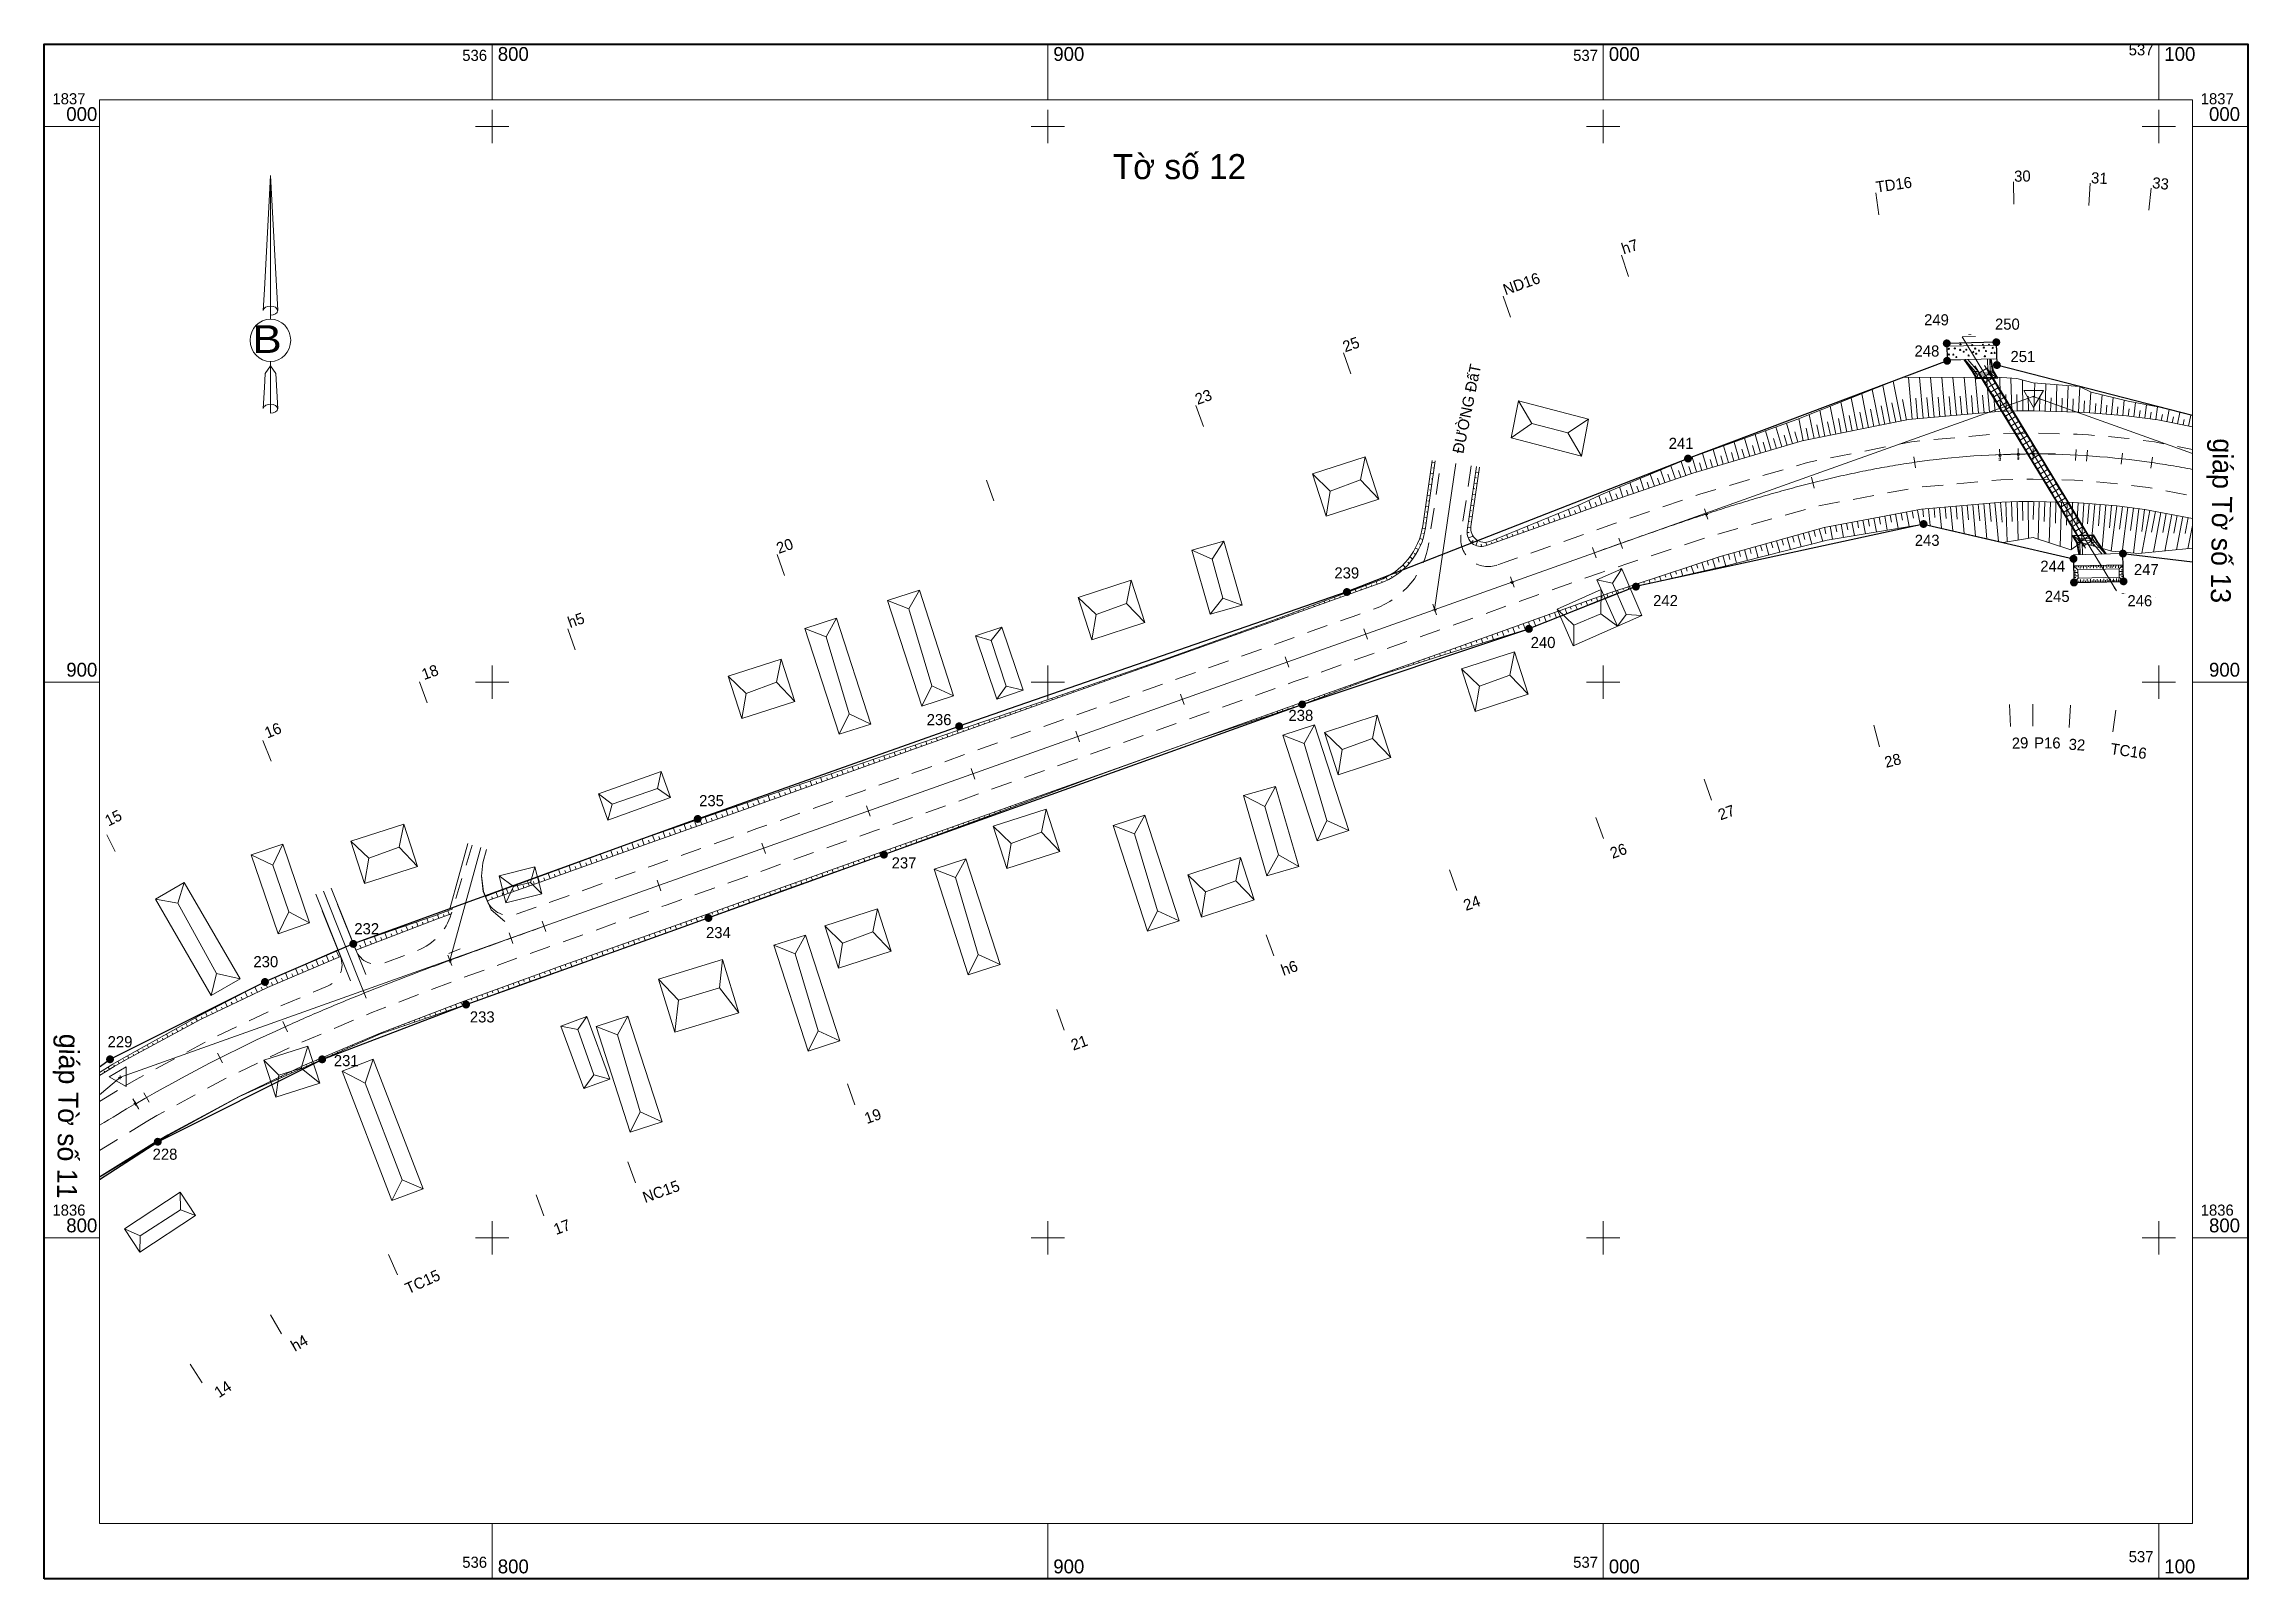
# Model space of a CAD drawing. Header units: metres. Extents: x 536719 to 537116, y 1836739 to 1837015.
import ezdxf
from ezdxf.enums import TextEntityAlignment as Align

# ---------------------------------------------------------------- set-up
doc = ezdxf.new("R2010")
doc.units = ezdxf.units.M
doc.header["$MEASUREMENT"] = 0
doc.linetypes.add('DGN Style 2', pattern=[6.2979, 3.77874, -2.51916])
doc.layers.get('0').update_dxf_attribs({"color": 1})
for name, color, linetype, lineweight in [('Level 19', 1, 'Continuous', 0), ('Level 2', 1, 'Continuous', 0), ('Level 3', 1, 'Continuous', 0), ('Level 4', 1, 'Continuous', 0), ('Level 42', 1, 'Continuous', 0), ('Level 44', 1, 'Continuous', 0), ('Level 5', 1, 'Continuous', 0), ('Level 51', 1, 'Continuous', 0), ('Level 62', 1, 'Continuous', 0), ('Level 63', 1, 'Continuous', 0), ('Level 8', 1, 'Continuous', 0), ('Level 9', 1, 'Continuous', 0)]:
    doc.layers.add(name, color=color, linetype=linetype, lineweight=lineweight)
doc.styles.add('Style-CHAR_FAST_FONT', font='CHAR_FAST_FONT.shx')
doc.styles.add('Style-ENGINEERING', font='ENGINEERING.shx')
doc.styles.add('Style-STANDARD', font='STANDARD.shx')

msp = doc.modelspace()

# ---------------------------------------------------------------- texts
at = {"layer": 'Level 19', "color": 7, "linetype": 'Continuous', "lineweight": 0, "style": 'Style-ENGINEERING'}
msp.add_text('D', height=0.00276, dxfattribs=at).set_placement((537106.04, 1836748.63), align=Align.MIDDLE_CENTER)
at = {"layer": 'Level 2', "color": 7, "linetype": 'Continuous', "lineweight": 0, "char_height": 2, "attachment_point": 1, "style": 'Style-CHAR_FAST_FONT'}
for s, insert, rotation, line_spacing_factor in [('TD16\\P', (537048.92, 1836990.08), 8.2161, 0.828316), ('30\\P', (537073.94, 1836992.06), 0.9781, 0.828316), ('31\\P', (537087.86, 1836991.8), 357.0056, 0.828316), ('33\\P', (537098.95, 1836990.91), 353.8353, 0.828316), ('h7\\P', (537003.04, 1836978.87), 18.1426, 0.828316), ('ND16\\P', (536981.72, 1836971.5), 19.58, 0.828316), ('25\\P', (536952.85, 1836961.23), 19.58, 0.828316), ('§¦êNG §ÊT\\P', (536972.83, 1836941.43), 78.6077, 0.825303), ('23\\P', (536926.28, 1836951.78), 19.58, 0.828316), ('20\\P', (536850.91, 1836924.97), 19.58, 0.828316), ('h5\\P', (536813.35, 1836911.61), 19.58, 0.828316), ('18\\P', (536787.06, 1836902.26), 19.6547, 0.828316), ('16\\P', (536758.77, 1836891.71), 21.8863, 0.828316), ('28\\P', (537050.42, 1836886.52), 14.1637, 0.828316), ('29\\P', (537073.5, 1836890.01), 2.2387, 0.828316), ('P16\\P', (537077.56, 1836890.08), 359.9468, 0.828316), ('32\\P', (537083.85, 1836889.86), 356.2417, 0.828316), ('TC16\\P', (537091.48, 1836889.06), 351.7726, 0.828316), ('15\\P', (536730.01, 1836875.8), 26.849, 0.828316), ('27\\P', (537020.43, 1836877.01), 19.5081, 0.828316), ('26\\P', (537000.98, 1836870.09), 19.58, 0.828316), ('24\\P', (536974.6, 1836860.71), 19.58, 0.828316), ('h6\\P', (536941.75, 1836849.02), 19.58, 0.828316), ('21\\P', (536903.93, 1836835.57), 19.58, 0.828316), ('19\\P', (536866.77, 1836822.36), 19.58, 0.828316), ('NC15\\P', (536826.84, 1836808.15), 19.5802, 0.828316), ('17\\P', (536810.81, 1836802.39), 20.2162, 0.828316), ('TC15\\P', (536784.07, 1836791.68), 24.3567, 0.828316), ('h4\\P', (536763.48, 1836781.22), 29.7138, 0.828316), ('h4\\P', (536763.49, 1836781.22), 29.7186, 0.828316), ('14\\P', (536749.71, 1836772.8), 33.5383, 0.828316)]:
    msp.add_mtext(s, dxfattribs=dict(at, insert=insert, rotation=rotation, line_spacing_factor=line_spacing_factor))
at = {"layer": 'Level 4', "color": 1, "linetype": 'Continuous', "lineweight": 0, "style": 'Style-CHAR_FAST_FONT'}
for s, p in [('249', (537059.98, 1836965.22)), ('250', (537072.74, 1836964.44)), ('248', (537058.26, 1836959.61)), ('251', (537075.53, 1836958.62)), ('241', (537014.01, 1836942.99)), ('243', (537058.3, 1836925.54)), ('239', (536953.83, 1836919.67)), ('244', (537080.9, 1836920.88)), ('247', (537097.75, 1836920.28)), ('242', (537011.2, 1836914.69)), ('245', (537081.71, 1836915.45)), ('246', (537096.58, 1836914.67)), ('240', (536989.16, 1836907.15)), ('238', (536945.56, 1836894.03)), ('237', (536874.13, 1836867.49)), ('232', (536777.41, 1836855.64)), ('230', (536759.24, 1836849.71)), ('233', (536798.2, 1836839.77)), ('229', (536733, 1836835.31)), ('231', (536773.72, 1836831.9)), ('228', (536741.1, 1836815.06))]:
    msp.add_text(s, height=2, dxfattribs=at).set_placement(p, align=Align.MIDDLE_CENTER)
at = {"layer": 'Level 4', "color": 7, "linetype": 'Continuous', "lineweight": 0, "style": 'Style-CHAR_FAST_FONT'}
for s, p in [('236', (536880.44, 1836893.27)), ('235', (536839.48, 1836878.69)), ('234', (536840.71, 1836854.94))]:
    msp.add_text(s, height=2, dxfattribs=at).set_placement(p, align=Align.MIDDLE_CENTER)
at = {"layer": 'Level 63', "color": 7, "linetype": 'Continuous', "lineweight": 0, "style": 'Style-CHAR_FAST_FONT'}
for s, p in [('536', (536799.07, 1837011.81)), ('537', (536999.04, 1837011.81)), ('537', (537099.04, 1837012.81)), ('537', (537099.04, 1836741.63)), ('536', (536799.07, 1836740.63)), ('537', (536999.04, 1836740.63))]:
    msp.add_text(s, height=2, dxfattribs=at).set_placement(p, align=Align.RIGHT)
for s, height, p in [('800', 2.5, (536801, 1837011.81)), ('900', 2.5, (536901, 1837011.81)), ('000', 2.5, (537001, 1837011.81)), ('100', 2.5, (537101, 1837011.81)), ('1837', 2, (536720.83, 1837004)), ('1837', 2, (536720.83, 1837004)), ('1837', 2, (537107.54, 1837004)), ('1837', 2, (537107.54, 1837004)), ('000', 2.5, (536723.33, 1837001)), ('000', 2.5, (537109.04, 1837001)), ('900', 2.5, (536723.33, 1836901)), ('900', 2.5, (537109.04, 1836901)), ('1836', 2, (536720.83, 1836804)), ('800', 2.5, (536723.33, 1836801)), ('1836', 2, (537107.54, 1836804)), ('800', 2.5, (537109.04, 1836801)), ('800', 2.5, (536801, 1836739.63)), ('900', 2.5, (536901, 1836739.63)), ('000', 2.5, (537001, 1836739.63)), ('100', 2.5, (537101, 1836739.63))]:
    msp.add_text(s, height=height, dxfattribs=at).set_placement(p)
msp.add_text('T%%234 s%%232 12', height=4.5, dxfattribs=at).set_placement((536923.71, 1836995.04), align=Align.TOP_CENTER)
for s, p in [('gi%%184p T%%234 s%%232 13', (537113.15, 1836929.03)), ('gi%%184p T%%234 s%%232 11', (536725.46, 1836821.87))]:
    msp.add_text(s, height=3.6, rotation=269.1896, dxfattribs=at).set_placement(p, align=Align.TOP_CENTER)

# ---------------------------------------------------------------- blocks, each defined once
blk = doc.blocks.new('DDCT_1')
at = {"color": 0, "linetype": 'Continuous', "lineweight": 0}
for p, q in [((6.2, 0), (-6.2, 0)), ((0, -6.2), (0, 6.2))]:
    blk.add_line(p, q, dxfattribs=at)
blk = doc.blocks.new('BLOCK_')
at = {"color": 0, "linetype": 'ByBlock', "lineweight": 0}
blk.add_point((0, 0), dxfattribs=at)
blk = doc.blocks.new('KH_DIN')
at = {"color": 0, "linetype": 'Continuous', "lineweight": 0, "flags": 128}
blk.add_lwpolyline([(1.08, -1.83), (1.09, 1.71), (-1.99, -0.04)], close=True, dxfattribs=at)
blk.add_lwpolyline([(-0.05, 0, 1), (0.05, 0, 1)], format="xyb", close=True, dxfattribs=at)
at = {"color": 0, "linetype": 'Continuous', "lineweight": 0}
blk.add_blockref('BLOCK_', (0, 0), dxfattribs=at)
at = {"color": 0, "linetype": 'Continuous', "lineweight": 0, "style": 'Style-STANDARD', "flags": 1}
blk.add_attdef('xdata0', text='', height=1, rotation=239.8552, dxfattribs=at).set_placement((0, 0), align=Align.TOP_LEFT)
blk.add_attdef('xdata0', text='', height=1, rotation=239.8552, dxfattribs=at).set_placement((0, 0), align=Align.TOP_LEFT)
blk = doc.blocks.new('A$C2B2')
at = {"color": 0, "linetype": 'ByBlock', "lineweight": 0, "flags": 128}
blk.add_lwpolyline([(0, 0), (0, 0), (0, 0), (0, 0), (0, 0), (0, 0), (0, 0), (0, 0)], close=True, dxfattribs=at)
blk = doc.blocks.new('A$C7D1')
at = {"color": 7, "linetype": 'Continuous', "lineweight": 0, "xscale": 400.0000000000001, "yscale": 400.0000000000001, "rotation": 98.18340100000023}
blk.add_blockref('A$C2B2', (0, 0.12), dxfattribs=at)
blk = doc.blocks.new('A$C7BE')
at = {"color": 0, "linetype": 'Continuous', "lineweight": 0, "rotation": 243.7030290000004}
blk.add_blockref('A$C7D1', (0.17, -0.43), dxfattribs=at)
blk = doc.blocks.new('A$C21B')
at = {"color": 252, "linetype": 'Continuous', "lineweight": 0}
for p, q in [((3, 15.59), (0, 10.39)), ((0, 10.39), (3, 5.19)), ((9, 15.59), (3, 15.59)), ((3, 5.19), (9, 5.19)), ((12, 20.78), (9, 15.59)), ((12, 10.39), (9, 15.59)), ((12, 10.39), (9, 5.19)), ((9, 5.19), (12, 0)), ((18, 20.78), (12, 20.78)), ((12, 10.39), (18, 10.39)), ((12, 0), (18, 0)), ((21, 15.59), (18, 20.78)), ((18, 10.39), (21, 15.59)), ((21, 5.19), (18, 10.39)), ((18, 0), (21, 5.19))]:
    blk.add_line(p, q, dxfattribs=at)
blk = doc.blocks.new('DWGLDR')
at = {"layer": 'Level 42', "color": 7, "linetype": 'Continuous', "lineweight": 0, "flags": 128}
blk.add_lwpolyline([(-2132.75, -989.9), (-2132.75, -1230.73)], dxfattribs=at)
at = {"layer": 'Level 42', "color": 7, "linetype": 'Continuous', "lineweight": 0, "extrusion": (0, 0, -1)}
blk.add_solid([(2132.75, -989.9), (2136.92, -1039.9), (2128.58, -1039.9)], dxfattribs=at)
blk = doc.blocks.new('A$C002')
at = {"color": 0, "linetype": 'Continuous', "lineweight": 0}
for p, q in [((-2132.75, -1230.73), (2496.39, 1441.91)), ((1829.83, 1273.7), (1613.58, 1128.25)), ((1829.83, 1258.12), (1613.58, 1112.67)), ((1829.83, 1253.12), (1613.58, 1071.67)), ((1829.83, 1200.29), (1613.58, 1018.84)), ((1829.83, 681.8), (1829.83, 1574.16)), ((1829.83, 1574.16), (2329.83, 1574.16)), ((2029.83, 1574.16), (2029.83, 681.8)), ((2104.83, 1499.16), (2029.83, 1574.16)), ((2029.83, 1462.12), (2055.78, 1462.12)), ((2029.83, 1432.12), (2081.73, 1432.12)), ((2029.83, 1402.12), (2055.78, 1402.12)), ((2029.83, 1372.12), (2081.73, 1372.12)), ((2029.83, 1368.8), (2055.78, 1368.8)), ((2029.83, 1338.8), (2081.73, 1338.8)), ((2029.83, 1308.8), (2055.78, 1308.8)), ((2029.83, 1278.8), (2081.73, 1278.8)), ((2029.83, 1248.8), (2055.78, 1248.8)), ((2029.83, 1218.8), (2081.73, 1218.8)), ((2030.63, 1551.85), (2082.53, 1551.85)), ((2030.63, 1521.85), (2056.58, 1521.85)), ((2030.63, 1491.85), (2082.53, 1491.85)), ((2104.83, 1499.16), (2104.83, 756.8)), ((2104.83, 1499.16), (2254.83, 1499.16)), ((2120.63, 1574.16), (2120.63, 1536.66)), ((2150.63, 1574.16), (2150.63, 1499.16)), ((2180.63, 1574.16), (2180.63, 1536.66)), ((2210.63, 1574.16), (2210.63, 1499.16)), ((2240.63, 1574.16), (2240.63, 1536.66)), ((2254.83, 1499.16), (2329.83, 1574.16)), ((2254.83, 1499.16), (2254.83, 756.8)), ((2329.83, 1448.23), (2277.94, 1448.23)), ((2329.83, 1393.25), (2277.94, 1393.25)), ((2329.83, 1338.8), (2277.94, 1338.8)), ((2329.83, 1278.8), (2277.94, 1278.8)), ((2329.83, 1218.8), (2277.94, 1218.8)), ((2330.63, 1551.85), (2278.74, 1551.85)), ((2330.63, 1491.85), (2278.74, 1491.85)), ((2329.83, 1478.23), (2303.88, 1478.23)), ((2329.83, 1418.23), (2303.88, 1418.23)), ((2329.83, 1368.8), (2303.88, 1368.8)), ((2329.83, 1308.8), (2303.88, 1308.8)), ((2329.83, 1248.8), (2303.88, 1248.8)), ((2330.63, 1521.85), (2304.69, 1521.85)), ((2329.83, 1574.16), (2329.83, 681.8)), ((2496.39, 1441.91), (2434.35, 1406.09)), ((1482.58, 1052.61), (1613.58, 1128.25)), ((1482.58, 669.83), (1482.58, 1052.61)), ((1492.58, 1043.23), (1613.58, 1113.1)), ((1492.58, 691.74), (1492.58, 1043.23)), ((1492.58, 1043.23), (1543.83, 1031.4)), ((1689.17, 1062.48), (1571.68, 994.64)), ((1583.83, 1054.49), (1613.58, 1071.67)), ((1583.83, 1001.66), (1613.58, 1018.84)), ((1613.58, 845.61), (1583.83, 828.43)), ((1583.83, 785.43), (1613.58, 802.61)), ((1716.2, 904.85), (1598.71, 837.02)), ((1613.58, 1071.67), (1613.58, 1112.67)), ((1613.58, 1018.84), (1613.58, 1071.67)), ((1829.83, 845.61), (1613.58, 845.61)), ((1613.58, 802.61), (1613.58, 845.61)), ((1613.58, 761.61), (1613.58, 802.61)), ((1829.83, 802.61), (1613.58, 802.61)), ((1613.58, 761.61), (1829.83, 797.61)), ((2029.83, 1188.8), (2055.78, 1188.8)), ((2029.83, 1158.8), (2081.73, 1158.8)), ((2029.83, 1128.8), (2055.78, 1128.8)), ((2029.83, 1098.8), (2081.73, 1098.8)), ((2029.83, 1068.8), (2055.78, 1068.8)), ((2029.83, 1038.8), (2081.73, 1038.8)), ((2029.83, 1008.8), (2055.78, 1008.8)), ((2029.83, 978.8), (2081.73, 978.8)), ((2029.83, 948.8), (2055.78, 948.8)), ((2029.83, 918.8), (2081.73, 918.8)), ((2029.83, 888.8), (2055.78, 888.8)), ((2029.83, 858.8), (2081.73, 858.8)), ((2029.83, 828.8), (2055.78, 828.8)), ((2029.83, 798.8), (2081.73, 798.8)), ((2329.83, 1158.8), (2277.94, 1158.8)), ((2329.83, 1098.8), (2277.94, 1098.8)), ((2329.83, 1038.8), (2277.94, 1038.8)), ((2329.83, 978.8), (2277.94, 978.8)), ((2329.83, 918.8), (2277.94, 918.8)), ((2329.83, 858.8), (2277.94, 858.8)), ((2329.83, 798.8), (2277.94, 798.8)), ((2329.83, 1188.8), (2303.88, 1188.8)), ((2329.83, 1128.8), (2303.88, 1128.8)), ((2329.83, 1068.8), (2303.88, 1068.8)), ((2329.83, 1008.8), (2303.88, 1008.8)), ((2329.83, 948.8), (2303.88, 948.8)), ((2329.83, 888.8), (2303.88, 888.8)), ((2329.83, 828.8), (2303.88, 828.8)), ((1482.58, 669.83), (1613.58, 745.47)), ((1543.83, 762.33), (1492.58, 691.74)), ((1492.58, 691.74), (1613.58, 761.61)), ((1613.58, 745.47), (1829.83, 781.47)), ((1829.83, 681.8), (2329.83, 681.8)), ((2029.83, 768.8), (2055.78, 768.8)), ((2104.83, 756.8), (2029.83, 681.8)), ((2029.83, 741.8), (2055.78, 741.8)), ((2029.83, 708.8), (2055.78, 708.8)), ((2104.83, 756.8), (2254.83, 756.8)), ((2119.83, 681.8), (2119.83, 719.3)), ((2149.83, 681.8), (2149.83, 756.8)), ((2179.83, 681.8), (2179.83, 719.3)), ((2209.83, 681.8), (2209.83, 756.8)), ((2239.83, 681.8), (2239.83, 719.3)), ((2254.83, 756.8), (2329.83, 681.8)), ((2329.83, 738.8), (2277.94, 738.8)), ((2329.83, 768.8), (2303.88, 768.8)), ((2329.83, 741.8), (2303.88, 741.8)), ((2329.83, 708.8), (2303.88, 708.8)), ((0, 392.93), (0, -679.48)), ((-1723.32, -619.02), (-2023.32, -619.02)), ((-2023.32, -619.02), (-2023.32, -1511.53)), ((-1973.32, -619.02), (-1973.32, -1511.53)), ((-1723.32, -619.02), (-1723.32, -1463.33)), ((-1723.32, -683.02), (-1723.32, -619.02)), ((-1507.32, -683.02), (-1723.32, -719.02)), ((-1507.32, -699.02), (-1723.32, -735.02)), ((-1723.32, -740.02), (-1723.32, -735.02)), ((-1723.32, -740.02), (-1507.32, -740.02)), ((-1723.32, -783.02), (-1507.32, -783.02)), ((-1609.94, -842.26), (-1492.44, -774.43)), ((-1376.33, -607.39), (-1507.57, -683.16)), ((-1386.31, -629.15), (-1507.32, -699.02)), ((-1507.32, -699.02), (-1507.32, -740.02)), ((-1477.57, -722.84), (-1507.32, -740.02)), ((-1507.32, -740.02), (-1507.32, -783.02)), ((-1507.32, -783.02), (-1477.57, -765.84)), ((-1477.57, -681.84), (-1477.57, -722.84)), ((-1437.57, -699.74), (-1386.31, -629.15)), ((-1386.31, -629.15), (-1386.31, -980.22)), ((-1376.33, -607.39), (-1376.33, -990.46)), ((-1723.32, -1137.5), (-1507.32, -956.25)), ((-1723.32, -1190.33), (-1507.32, -1009.08)), ((-1723.32, -1195.33), (-1507.32, -1050.08)), ((-1723.32, -1211.33), (-1507.32, -1066.08)), ((-1609.94, -1015.49), (-1492.44, -947.66)), ((-1477.57, -939.07), (-1507.32, -956.25)), ((-1507.32, -956.25), (-1507.32, -1009.08)), ((-1386.31, -980.22), (-1507.32, -1050.08)), ((-1376.33, -990.46), (-1507.32, -1066.08)), ((-1477.57, -991.91), (-1507.32, -1009.08)), ((-1507.32, -1009.08), (-1507.32, -1050.08)), ((-1477.57, -939.07), (-1470.57, -951.2)), ((-1477.57, -991.91), (-1477.57, -1032.91)), ((-1386.31, -980.22), (-1437.57, -968.81)), ((-2132.75, -1230.73), (-2075.8, -1197.84)), ((-1723.32, -1511.53), (-2023.32, -1511.53)), ((-1723.32, -1190.33), (-1723.32, -1195.33)), ((-1723.32, -1263.33), (-1723.32, -1511.53))]:
    blk.add_line(p, q, dxfattribs=at)
at = {"color": 0, "linetype": 'Continuous', "lineweight": 0, "flags": 128}
for points in [[(-1552.58, -809.15), (-1559.57, -797.04), (1589.3, 1020.96), (1596.29, 1008.85)], [(-1470.57, -951.2), (1678.3, 866.8), (1671.31, 878.92)], [(1233.96, 626.43), (1321.43, 676.93), (1246.42, 806.85), (1158.95, 756.35), (1233.96, 626.43)], [(1321.43, 676.93), (1408.9, 727.43), (1333.88, 857.35), (1246.42, 806.85), (1321.43, 676.93)], [(1408.9, 727.43), (1496.37, 777.93), (1421.35, 907.85), (1333.88, 857.35), (1408.9, 727.43)], [(1496.37, 777.93), (1583.83, 828.43), (1508.82, 958.35), (1421.35, 907.85), (1496.37, 777.93)], [(1583.83, 828.43), (1671.3, 878.93), (1596.29, 1008.85), (1508.82, 958.35), (1583.83, 828.43)], [(1583.83, 785.43), (1543.83, 762.33), (1543.83, 1031.4), (1583.83, 1054.49), (1583.83, 785.43)], [(534.21, 222.43), (621.68, 272.93), (546.67, 402.85), (459.2, 352.35), (534.21, 222.43)], [(621.68, 272.93), (709.15, 323.43), (634.14, 453.35), (546.67, 402.85), (621.68, 272.93)], [(709.15, 323.43), (796.62, 373.93), (721.6, 503.85), (634.14, 453.35), (709.15, 323.43)], [(796.62, 373.93), (884.09, 424.43), (809.07, 554.35), (721.6, 503.85), (796.62, 373.93)], [(884.09, 424.43), (971.55, 474.93), (896.54, 604.85), (809.07, 554.35), (884.09, 424.43)], [(971.55, 474.93), (1059.02, 525.43), (984.01, 655.35), (896.54, 604.85), (971.55, 474.93)], [(1059.02, 525.43), (1146.49, 575.93), (1071.48, 705.85), (984.01, 655.35), (1059.02, 525.43)], [(1146.49, 575.93), (1233.96, 626.43), (1158.95, 756.35), (1071.48, 705.85), (1146.49, 575.93)], [(-78.07, -131.07), (9.4, -80.57), (-65.61, 49.35), (-153.08, -1.15), (-78.07, -131.07)], [(9.4, -80.57), (96.87, -30.07), (21.86, 99.85), (-65.61, 49.35), (9.4, -80.57)], [(96.87, -30.07), (184.34, 20.43), (109.32, 150.35), (21.86, 99.85), (96.87, -30.07)], [(184.34, 20.43), (271.81, 70.93), (196.79, 200.85), (109.32, 150.35), (184.34, 20.43)], [(271.81, 70.93), (359.27, 121.43), (284.26, 251.35), (196.79, 200.85), (271.81, 70.93)], [(359.27, 121.43), (446.74, 171.93), (371.73, 301.85), (284.26, 251.35), (359.27, 121.43)], [(446.74, 171.93), (534.21, 222.43), (459.2, 352.35), (371.73, 301.85), (446.74, 171.93)], [(-777.82, -535.07), (-690.35, -484.57), (-765.36, -354.65), (-852.83, -405.15), (-777.82, -535.07)], [(-690.35, -484.57), (-602.88, -434.07), (-677.89, -304.15), (-765.36, -354.65), (-690.35, -484.57)], [(-602.88, -434.07), (-515.41, -383.57), (-590.42, -253.65), (-677.89, -304.15), (-602.88, -434.07)], [(-515.41, -383.57), (-427.94, -333.07), (-502.96, -203.15), (-590.42, -253.65), (-515.41, -383.57)], [(-427.94, -333.07), (-340.47, -282.57), (-415.49, -152.65), (-502.96, -203.15), (-427.94, -333.07)], [(-340.47, -282.57), (-253.01, -232.07), (-328.02, -102.15), (-415.49, -152.65), (-340.47, -282.57)], [(-253.01, -232.07), (-165.54, -181.57), (-240.55, -51.65), (-328.02, -102.15), (-253.01, -232.07)], [(-165.54, -181.57), (-78.07, -131.07), (-153.08, -1.15), (-240.55, -51.65), (-165.54, -181.57)], [(-1477.57, -939.07), (-1390.1, -888.57), (-1465.11, -758.65), (-1552.58, -809.15), (-1477.57, -939.07)], [(-1477.57, -722.84), (-1437.57, -699.74), (-1437.57, -968.81), (-1477.57, -991.91), (-1477.57, -722.84)], [(-1390.1, -888.57), (-1302.63, -838.07), (-1377.64, -708.15), (-1465.11, -758.65), (-1390.1, -888.57)], [(-1302.63, -838.07), (-1215.16, -787.57), (-1290.17, -657.65), (-1377.64, -708.15), (-1302.63, -838.07)], [(-1215.16, -787.57), (-1127.69, -737.07), (-1202.7, -607.15), (-1290.17, -657.65), (-1215.16, -787.57)], [(-1127.69, -737.07), (-1040.22, -686.57), (-1115.24, -556.65), (-1202.7, -607.15), (-1127.69, -737.07)], [(-1040.22, -686.57), (-952.75, -636.07), (-1027.77, -506.15), (-1115.24, -556.65), (-1040.22, -686.57)], [(-952.75, -636.07), (-865.29, -585.57), (-940.3, -455.65), (-1027.77, -506.15), (-952.75, -636.07)], [(-865.29, -585.57), (-777.82, -535.07), (-852.83, -405.15), (-940.3, -455.65), (-865.29, -585.57)]]:
    blk.add_lwpolyline(points, dxfattribs=at)
at = {"color": 0, "linetype": 'Continuous', "lineweight": 0}
for centre, radius in [((0, 0), 20.96), ((0, 0.33), 10.48), ((2.44, -269.98), 20.96), ((12.01, -599.83), 20.96)]:
    blk.add_circle(centre, radius, dxfattribs=at)
for name, p in [('A$C21B', (-1992.82, -762.3)), ('A$C21B', (-1934.62, -696.01)), ('A$C21B', (-1844.54, -664.07)), ('A$C21B', (-1841.64, -720.95)), ('DWGLDR', (0, 0)), ('DWGLDR', (0, 0)), ('A$C21B', (-1992.82, -871.28)), ('A$C21B', (-1992.82, -1064.85)), ('A$C21B', (-1945.57, -855.93)), ('A$C21B', (-1929.78, -1011.69)), ('A$C21B', (-1912.78, -1172.9)), ('A$C21B', (-1892.33, -943.81)), ('A$C21B', (-1879.72, -819.75)), ('A$C21B', (-1871.87, -1046.67)), ('A$C21B', (-1835.81, -997.13)), ('A$C21B', (-1807.61, -1133.58)), ('A$C21B', (-1787.54, -840.59)), ('A$C21B', (-2010.14, -1275.04)), ('A$C21B', (-2010.14, -1489.03)), ('A$C21B', (-1940.04, -1378.14)), ('A$C21B', (-1936.15, -1487.21)), ('A$C21B', (-1911.8, -1282.82)), ('A$C21B', (-1878.04, -1219.59)), ('A$C21B', (-1831.97, -1408.29)), ('A$C21B', (-1831.97, -1487.24)), ('A$C21B', (-1784.26, -1354.79))]:
    blk.add_blockref(name, p, dxfattribs=at)
at = {"color": 0, "linetype": 'Continuous', "lineweight": 0, "style": 'Style-ENGINEERING'}
for p in [(2554.72, 1568.6), (-2160.36, -1089.43)]:
    blk.add_text('i', height=64.8, dxfattribs=at).set_placement(p, align=Align.MIDDLE_RIGHT)
for s, p in [('30', (76.74, -289.99)), ('29', (87.95, -623.61))]:
    blk.add_text(s, height=40, dxfattribs=at).set_placement(p, align=Align.CENTER)
blk = doc.blocks.new('*U41')
at = {"layer": 'Level 51', "color": 7, "linetype": 'Continuous', "lineweight": 0}
for p, q in [((0.06, 50.72), (-2.51, 2.07)), ((0.06, 50.72), (3.13, -6.89)), ((0.06, 50.72), (3.13, -6.89)), ((0.06, 50.72), (3.13, -6.89)), ((0.06, -4.96), (0.06, 50.72)), ((-2.51, 2.07), (-3.01, -6.78)), ((0.06, -4.96), (0.06, -7.19)), ((0.06, -7.19), (0.06, -8.84)), ((0.06, -8.84), (0.06, -10.5)), ((0.06, -8.84), (0.06, -10.5)), ((0.06, -8.84), (0.06, -10.5)), ((3.13, -6.89), (3.13, -6.78)), ((-2.2, -33.64), (-2.51, -39.7)), ((0.06, -30.44), (-2.2, -33.64)), ((0.06, -30.44), (0.06, -28.55)), ((0.06, -30.44), (0.06, -28.55)), ((0.06, -30.44), (0.06, -28.55)), ((0.06, -30.44), (2.32, -33.64)), ((0.06, -30.44), (2.32, -33.64)), ((0.06, -30.44), (2.32, -33.64)), ((0.06, -46.78), (0.06, -30.44)), ((2.32, -33.64), (3.13, -48.71)), ((2.32, -33.64), (3.13, -48.71)), ((2.32, -33.64), (3.13, -48.71)), ((-2.51, -39.7), (-3.01, -48.51)), ((0.06, -46.78), (0.06, -48.97)), ((0.06, -48.97), (0.06, -50.64)), ((3.13, -48.71), (3.13, -48.51))]:
    blk.add_line(p, q, dxfattribs=at)
at = {"layer": 'Level 51', "color": 7, "linetype": 'Continuous', "lineweight": 0, "extrusion": (0, 0, -1)}
for centre, start_param, end_param in [((0.04, -6.89), 3.208733, 4.712389), ((0.04, -48.69), 3.792116, 4.712389), ((0.04, -48.69), 3.208907, 3.792116)]:
    blk.add_ellipse(centre, major_axis=(3.06, 0), ratio=0.632193, start_param=start_param, end_param=end_param, dxfattribs=at)
at = {"layer": 'Level 51', "color": 7, "linetype": 'Continuous', "lineweight": 0}
for centre, start_param, end_param in [((0.04, -6.89), 0.067141, 1.570796), ((0.04, -6.89), 4.712389, 6.283185), ((0.04, -48.69), 0.067141, 1.570796), ((0.04, -48.69), 4.712389, 6.283185)]:
    blk.add_ellipse(centre, major_axis=(3.06, 0), ratio=0.632193, start_param=start_param, end_param=end_param, dxfattribs=at)
blk.add_ellipse((0.04, -19.52), major_axis=(0, 9.03), ratio=0.956213, dxfattribs=at)
at = {"layer": 'Level 51', "color": 7, "linetype": 'Continuous', "lineweight": 0, "insert": (-1.42, -24.91), "char_height": 11.8046, "attachment_point": 8, "line_spacing_factor": 0.60241, "style": 'Style-CHAR_FAST_FONT'}
blk.add_mtext('\\H1.000000x;\\W1.194961;\\T1.000;B\\P', dxfattribs=at)
blk = doc.blocks.new('*U42')
at = {"layer": 'Level 44', "color": 7, "linetype": 'Continuous', "lineweight": 0}
blk.add_line((2.69, 1.19), (-2.78, -0.81), dxfattribs=at)
at = {"layer": 'Level 44', "color": 7, "linetype": 'Continuous', "lineweight": 0, "flags": 128}
blk.add_lwpolyline([(-3.52, -5.34), (5.99, -2.26), (3.53, 5.35), (-5.99, 2.27)], close=True, dxfattribs=at)
for points in [[(3.53, 5.35), (2.69, 1.19), (5.99, -2.26)], [(-5.99, 2.27), (-2.78, -0.81), (-3.52, -5.34)]]:
    blk.add_lwpolyline(points, dxfattribs=at)
blk = doc.blocks.new('*U43')
at = {"layer": 'Level 44', "color": 7, "linetype": 'Continuous', "lineweight": 0}
blk.add_line((-2.11, 7.08), (2.02, -6.76), dxfattribs=at)
at = {"layer": 'Level 44', "color": 7, "linetype": 'Continuous', "lineweight": 0, "flags": 128}
blk.add_lwpolyline([(-5.93, 8.6), (0.22, -10.43), (5.93, -8.59), (-0.22, 10.44)], close=True, dxfattribs=at)
for points in [[(-5.93, 8.6), (-2.11, 7.08), (-0.22, 10.44)], [(0.22, -10.43), (2.02, -6.76), (5.93, -8.59)]]:
    blk.add_lwpolyline(points, dxfattribs=at)
blk = doc.blocks.new('*U44')
at = {"layer": 'Level 44', "color": 7, "linetype": 'Continuous', "lineweight": 0}
blk.add_line((2.69, 1.19), (-2.78, -0.81), dxfattribs=at)
at = {"layer": 'Level 44', "color": 7, "linetype": 'Continuous', "lineweight": 0, "flags": 128}
blk.add_lwpolyline([(-3.53, -5.34), (5.99, -2.26), (3.52, 5.35), (-5.99, 2.28)], close=True, dxfattribs=at)
for points in [[(3.52, 5.35), (2.69, 1.19), (5.99, -2.26)], [(-5.99, 2.28), (-2.78, -0.81), (-3.53, -5.34)]]:
    blk.add_lwpolyline(points, dxfattribs=at)
blk = doc.blocks.new('*U45')
at = {"layer": 'Level 44', "color": 7, "linetype": 'Continuous', "lineweight": 0}
blk.add_line((-2.11, 7.08), (2.02, -6.77), dxfattribs=at)
at = {"layer": 'Level 44', "color": 7, "linetype": 'Continuous', "lineweight": 0, "flags": 128}
blk.add_lwpolyline([(-5.93, 8.59), (0.23, -10.44), (5.93, -8.59), (-0.22, 10.44)], close=True, dxfattribs=at)
for points in [[(-5.93, 8.59), (-2.11, 7.08), (-0.22, 10.44)], [(0.23, -10.44), (2.02, -6.77), (5.93, -8.59)]]:
    blk.add_lwpolyline(points, dxfattribs=at)

# ---------------------------------------------------------------- hatches: boundary and pattern name
at = {"layer": 'Level 4', "linetype": 'Continuous', "lineweight": 0}
h = msp.add_hatch(color=7, dxfattribs=at)
edge = h.paths.add_edge_path()
edge.add_arc((537061.83, 1836960.98), 0.719, 360, 720)
h = msp.add_hatch(color=7, dxfattribs=at)
edge = h.paths.add_edge_path()
edge.add_arc((537070.75, 1836961.18), 0.719, 360, 720)
h = msp.add_hatch(color=7, dxfattribs=at)
edge = h.paths.add_edge_path()
edge.add_arc((537061.89, 1836957.84), 0.719, 360, 720)
h = msp.add_hatch(color=7, dxfattribs=at)
edge = h.paths.add_edge_path()
edge.add_arc((537070.85, 1836957.08), 0.719, 360, 720)
h = msp.add_hatch(color=7, dxfattribs=at)
edge = h.paths.add_edge_path()
edge.add_arc((537015.25, 1836940.25), 0.719, 360, 720)
h = msp.add_hatch(color=7, dxfattribs=at)
edge = h.paths.add_edge_path()
edge.add_arc((537057.65, 1836928.47), 0.719, 360, 720)
h = msp.add_hatch(color=7, dxfattribs=at)
edge = h.paths.add_edge_path()
edge.add_arc((537084.64, 1836922.21), 0.719, 360, 720)
h = msp.add_hatch(color=7, dxfattribs=at)
edge = h.paths.add_edge_path()
edge.add_arc((537093.54, 1836923.15), 0.719, 360, 720)
h = msp.add_hatch(color=7, dxfattribs=at)
edge = h.paths.add_edge_path()
edge.add_arc((537084.73, 1836917.95), 0.719, 360, 720)
h = msp.add_hatch(color=7, dxfattribs=at)
edge = h.paths.add_edge_path()
edge.add_arc((537093.65, 1836918.15), 0.719, 360, 720)
h = msp.add_hatch(color=7, dxfattribs=at)
edge = h.paths.add_edge_path()
edge.add_arc((536953.85, 1836916.24), 0.719, 360, 720)
h = msp.add_hatch(color=7, dxfattribs=at)
edge = h.paths.add_edge_path()
edge.add_arc((537005.87, 1836917.2), 0.719, 360, 720)
h = msp.add_hatch(color=7, dxfattribs=at)
edge = h.paths.add_edge_path()
edge.add_arc((536986.61, 1836909.6), 0.719, 360, 720)
h = msp.add_hatch(color=1, dxfattribs=at)
edge = h.paths.add_edge_path()
edge.add_arc((536945.8, 1836896.01), 0.7, 0, 360)
h = msp.add_hatch(color=1, dxfattribs=at)
edge = h.paths.add_edge_path()
edge.add_arc((536884.05, 1836892.08), 0.719, 360, 720)
h = msp.add_hatch(color=1, dxfattribs=at)
edge = h.paths.add_edge_path()
edge.add_arc((536836.99, 1836875.4), 0.719, 360, 720)
h = msp.add_hatch(color=7, dxfattribs=at)
edge = h.paths.add_edge_path()
edge.add_arc((536870.51, 1836868.97), 0.719, 360, 720)
h = msp.add_hatch(color=1, dxfattribs=at)
edge = h.paths.add_edge_path()
edge.add_arc((536838.92, 1836857.57), 0.719, 360, 720)
h = msp.add_hatch(color=7, dxfattribs=at)
edge = h.paths.add_edge_path()
edge.add_arc((536774.99, 1836852.91), 0.719, 360, 720)
h = msp.add_hatch(color=7, dxfattribs=at)
edge = h.paths.add_edge_path()
edge.add_arc((536759.09, 1836846.06), 0.719, 360, 720)
h = msp.add_hatch(color=7, dxfattribs=at)
edge = h.paths.add_edge_path()
edge.add_arc((536795.29, 1836841.99), 0.719, 360, 720)
h = msp.add_hatch(color=7, dxfattribs=at)
edge = h.paths.add_edge_path()
edge.add_arc((536731.2, 1836832.14), 0.719, 360, 720)
h = msp.add_hatch(color=7, dxfattribs=at)
edge = h.paths.add_edge_path()
edge.add_arc((536769.39, 1836832.13), 0.719, 360, 720)
h = msp.add_hatch(color=7, dxfattribs=at)
edge = h.paths.add_edge_path()
edge.add_arc((536739.8, 1836817.3), 0.719, 360, 720)

# ---------------------------------------------------------------- linework, layer by layer
at = {"layer": 'Level 19', "color": 7, "linetype": 'Continuous', "lineweight": 13}
for p, q in [((537106.04, 1836799.57), (537106.04, 1836817.76)), ((537106.04, 1836748.63), (537106.04, 1836799.57))]:
    msp.add_line(p, q, dxfattribs=at)
at = {"layer": 'Level 2', "color": 7, "linetype": 'Continuous', "lineweight": 0}
for p, q in [((537073.92, 1836986.06), (537073.85, 1836990.06)), ((537087.43, 1836985.82), (537087.64, 1836989.81)), ((537049.61, 1836984.12), (537049.04, 1836988.08)), ((537098.19, 1836984.96), (537098.62, 1836988.93)), ((537004.51, 1836973.04), (537003.26, 1836976.84)), ((536983.32, 1836965.71), (536981.98, 1836969.47)), ((536954.58, 1836955.48), (536953.24, 1836959.25)), ((537053.63, 1836946.99), (537052.19, 1836954.16)), ((537055.6, 1836947.31), (537054.92, 1836954.82)), ((537057.59, 1836947.49), (537056.92, 1836954.83)), ((537059.58, 1836947.67), (537058.93, 1836954.84)), ((537061.57, 1836947.85), (537060.94, 1836954.85)), ((537063.57, 1836948.03), (537062.95, 1836954.86)), ((537065.56, 1836948.21), (537064.95, 1836954.87)), ((537067.55, 1836948.39), (537066.96, 1836954.88)), ((537069.54, 1836948.57), (537068.97, 1836954.89)), ((537071.53, 1836948.73), (537071.36, 1836954.86)), ((537073.53, 1836948.78), (537073.37, 1836954.74)), ((537075.53, 1836948.82), (537075.49, 1836954.4)), ((537077.53, 1836948.83), (537077.67, 1836953.88)), ((536928.01, 1836946.03), (536926.67, 1836949.8)), ((537043.82, 1836945.02), (537042.74, 1836950.43)), ((537045.78, 1836945.42), (537044.63, 1836951.17)), ((537047.74, 1836945.81), (537046.52, 1836951.92)), ((537049.7, 1836946.2), (537048.41, 1836952.67)), ((537051.67, 1836946.59), (537050.3, 1836953.41)), ((537052.65, 1836946.79), (537051.95, 1836950.29)), ((537054.61, 1836947.18), (537053.87, 1836950.86)), ((537056.59, 1836947.4), (537056.26, 1836951.11)), ((537058.59, 1836947.58), (537058.26, 1836951.21)), ((537060.58, 1836947.76), (537060.26, 1836951.3)), ((537062.57, 1836947.94), (537062.26, 1836951.4)), ((537064.56, 1836948.12), (537064.26, 1836951.49)), ((537066.55, 1836948.3), (537066.26, 1836951.59)), ((537068.55, 1836948.48), (537068.25, 1836951.68)), ((537070.54, 1836948.67), (537070.25, 1836951.78)), ((537072.53, 1836948.76), (537072.45, 1836951.78)), ((537074.53, 1836948.81), (537074.45, 1836951.75)), ((537076.53, 1836948.83), (537076.51, 1836951.48)), ((537078.53, 1836948.8), (537078.6, 1836951.3)), ((537079.53, 1836948.78), (537079.66, 1836953.72)), ((537080.53, 1836948.75), (537080.6, 1836951.19)), ((537081.53, 1836948.72), (537081.66, 1836953.56)), ((537082.53, 1836948.7), (537082.6, 1836951.09)), ((537083.53, 1836948.67), (537083.66, 1836953.4)), ((537084.53, 1836948.64), (537084.59, 1836950.98)), ((537085.53, 1836948.62), (537085.8, 1836953.2)), ((537086.53, 1836948.56), (537086.65, 1836950.63)), ((537087.53, 1836948.5), (537087.75, 1836952.22)), ((537088.52, 1836948.41), (537088.68, 1836950.18)), ((537089.52, 1836948.33), (537089.81, 1836951.7)), ((537090.52, 1836948.24), (537090.66, 1836949.86)), ((537091.51, 1836948.15), (537091.78, 1836951.24)), ((537093.5, 1836947.98), (537093.75, 1836950.77)), ((537095.49, 1836947.76), (537095.82, 1836950.34)), ((537097.48, 1836947.51), (537097.79, 1836949.96)), ((537032.14, 1836942.34), (537031.08, 1836945.95)), ((537034.05, 1836942.91), (537032.96, 1836946.63)), ((537035.98, 1836943.45), (537035.18, 1836947.44)), ((537037.94, 1836943.85), (537037.07, 1836948.19)), ((537038.92, 1836944.04), (537038.47, 1836946.3)), ((537039.9, 1836944.24), (537038.96, 1836948.93)), ((537040.88, 1836944.44), (537040.39, 1836946.87)), ((537041.86, 1836944.63), (537040.85, 1836949.68)), ((537042.84, 1836944.83), (537042.32, 1836947.44)), ((537044.8, 1836945.22), (537044.24, 1836948.01)), ((537046.76, 1836945.61), (537046.17, 1836948.58)), ((537048.72, 1836946.01), (537048.09, 1836949.15)), ((537050.69, 1836946.4), (537050.02, 1836949.72)), ((537092.51, 1836948.07), (537092.64, 1836949.54)), ((537094.5, 1836947.88), (537094.67, 1836949.21)), ((537096.48, 1836947.63), (537096.64, 1836948.89)), ((537098.47, 1836947.38), (537098.62, 1836948.57)), ((537099.46, 1836947.26), (537099.75, 1836949.57)), ((537100.44, 1836947.09), (537100.67, 1836948.19)), ((537101.42, 1836946.89), (537101.86, 1836949.05)), ((537102.41, 1836946.69), (537102.62, 1836947.75)), ((537103.39, 1836946.49), (537103.8, 1836948.55)), ((537104.37, 1836946.3), (537104.57, 1836947.3)), ((537105.35, 1836946.1), (537105.74, 1836948.05)), ((537020.62, 1836938.96), (537019.77, 1836941.87)), ((537022.54, 1836939.53), (537021.65, 1836942.55)), ((537024.46, 1836940.09), (537023.54, 1836943.23)), ((537025.42, 1836940.37), (537024.95, 1836941.97)), ((537026.38, 1836940.65), (537025.42, 1836943.91)), ((537027.34, 1836940.93), (537026.85, 1836942.59)), ((537028.3, 1836941.22), (537027.31, 1836944.59)), ((537029.26, 1836941.5), (537028.75, 1836943.21)), ((537030.22, 1836941.78), (537029.19, 1836945.27)), ((537031.18, 1836942.06), (537030.66, 1836943.84)), ((537033.1, 1836942.62), (537032.56, 1836944.46)), ((537035.01, 1836943.19), (537034.46, 1836945.08)), ((537036.96, 1836943.65), (537036.54, 1836945.73)), ((537071.35, 1836941.97), (537071.42, 1836939.97)), ((537074.67, 1836942.06), (537074.7, 1836940.06)), ((537077.39, 1836942.08), (537077.38, 1836940.08)), ((537085.13, 1836941.88), (537085.03, 1836939.88)), ((536969.72, 1836939.53), (536969.17, 1836939.61)), ((536969.57, 1836938.54), (536969.3, 1836938.58)), ((537011.1, 1836935.92), (537010.31, 1836938.21)), ((537012.99, 1836936.57), (537012.16, 1836938.97)), ((537013.94, 1836936.89), (537013.51, 1836938.12)), ((537014.88, 1836937.22), (537014.02, 1836939.74)), ((537015.83, 1836937.54), (537015.39, 1836938.83)), ((537016.78, 1836937.84), (537016, 1836940.51)), ((537017.74, 1836938.12), (537017.34, 1836939.49)), ((537018.7, 1836938.4), (537017.88, 1836941.19)), ((537019.66, 1836938.68), (537019.24, 1836940.11)), ((537021.58, 1836939.24), (537021.15, 1836940.73)), ((537023.5, 1836939.81), (537023.05, 1836941.35)), ((537055.9, 1836940.57), (537056.19, 1836938.59)), ((537087.14, 1836941.76), (537087.01, 1836939.76)), ((537093.46, 1836941.21), (537093.25, 1836939.22)), ((537098.85, 1836940.53), (537098.57, 1836938.55)), ((536890.32, 1836932.63), (536888.98, 1836936.39)), ((536969.14, 1836935.57), (536968.59, 1836935.65)), ((536968.99, 1836934.58), (536968.72, 1836934.62)), ((536969.43, 1836937.55), (536968.88, 1836937.63)), ((536969.28, 1836936.56), (536969.01, 1836936.6)), ((536976.61, 1836934.84), (536976.88, 1836934.8)), ((536976.76, 1836935.83), (536977.3, 1836935.75)), ((536976.9, 1836936.82), (536977.17, 1836936.78)), ((536977.04, 1836937.81), (536977.59, 1836937.73)), ((537001.64, 1836932.67), (537001.05, 1836934.39)), ((537003.53, 1836933.32), (537002.9, 1836935.15)), ((537004.48, 1836933.64), (537004.15, 1836934.59)), ((537005.42, 1836933.97), (537004.76, 1836935.92)), ((537006.37, 1836934.29), (537006.03, 1836935.3)), ((537007.32, 1836934.62), (537006.61, 1836936.68)), ((537008.26, 1836934.94), (537007.9, 1836936)), ((537009.21, 1836935.27), (537008.46, 1836937.44)), ((537010.15, 1836935.59), (537009.77, 1836936.71)), ((537012.04, 1836936.24), (537011.64, 1836937.42)), ((537037.46, 1836936.88), (537037.95, 1836934.94)), ((536968.56, 1836931.61), (536968.01, 1836931.69)), ((536968.41, 1836930.62), (536968.14, 1836930.66)), ((536968.85, 1836933.59), (536968.3, 1836933.67)), ((536968.7, 1836932.6), (536968.43, 1836932.64)), ((536976.03, 1836930.88), (536976.3, 1836930.84)), ((536976.18, 1836931.87), (536976.72, 1836931.79)), ((536976.32, 1836932.86), (536976.59, 1836932.82)), ((536976.47, 1836933.85), (536977.01, 1836933.77)), ((536992.21, 1836929.33), (536991.86, 1836930.34)), ((536993.16, 1836929.67), (536992.97, 1836930.19)), ((536994.1, 1836930), (536993.71, 1836931.09)), ((536995.04, 1836930.34), (536994.84, 1836930.9)), ((536995.98, 1836930.67), (536995.56, 1836931.86)), ((536996.93, 1836931.01), (536996.7, 1836931.65)), ((536997.87, 1836931.34), (536997.38, 1836932.72)), ((536998.81, 1836931.68), (536998.55, 1836932.41)), ((536999.75, 1836932.01), (536999.2, 1836933.58)), ((537000.7, 1836932.34), (537000.41, 1836933.18)), ((537002.59, 1836932.99), (537002.28, 1836933.88)), ((537018.21, 1836931.22), (537018.83, 1836929.32)), ((537051.64, 1836930.07), (537051.88, 1836928.81)), ((537052.63, 1836930.25), (537053.1, 1836927.7)), ((537053.61, 1836930.44), (537053.85, 1836929.15)), ((537054.59, 1836930.62), (537055.07, 1836928.03)), ((537055.58, 1836930.8), (537055.82, 1836929.5)), ((537056.56, 1836930.99), (537057.05, 1836928.37)), ((537057.55, 1836931.14), (537057.67, 1836929.79)), ((537058.54, 1836931.23), (537058.82, 1836928.2)), ((537059.54, 1836931.32), (537059.69, 1836929.64)), ((537060.53, 1836931.41), (537060.87, 1836927.72)), ((537061.53, 1836931.5), (537061.71, 1836929.49)), ((537062.53, 1836931.59), (537062.92, 1836927.24)), ((537063.52, 1836931.68), (537063.73, 1836929.34)), ((537064.52, 1836931.77), (537064.97, 1836926.77)), ((537065.51, 1836931.86), (537065.76, 1836929.2)), ((537066.51, 1836931.95), (537067.02, 1836926.29)), ((537067.51, 1836932.05), (537067.78, 1836929.05)), ((537068.5, 1836932.14), (537069.07, 1836925.82)), ((537069.5, 1836932.23), (537069.8, 1836928.9)), ((537070.49, 1836932.32), (537071.13, 1836925.34)), ((537071.49, 1836932.41), (537071.82, 1836928.78)), ((537072.49, 1836932.45), (537072.69, 1836925.25)), ((537073.49, 1836932.48), (537073.59, 1836928.94)), ((537074.49, 1836932.5), (537074.68, 1836925.57)), ((537075.49, 1836932.52), (537075.52, 1836929.12)), ((537076.49, 1836932.53), (537076.54, 1836925.88)), ((537077.49, 1836932.53), (537077.4, 1836929.27)), ((537078.49, 1836932.51), (537078.31, 1836925.72)), ((537079.49, 1836932.48), (537079.39, 1836928.94)), ((537080.49, 1836932.45), (537080.29, 1836925.08)), ((537081.49, 1836932.43), (537081.38, 1836928.6)), ((537082.49, 1836932.4), (537082.27, 1836924.45)), ((537083.49, 1836932.37), (537083.38, 1836928.25)), ((537084.49, 1836932.35), (537084.26, 1836923.88)), ((537085.48, 1836932.29), (537085.25, 1836928.35)), ((537086.48, 1836932.23), (537086.06, 1836925.13)), ((537087.48, 1836932.15), (537087.16, 1836928.53)), ((537088.47, 1836932.06), (537087.83, 1836924.64)), ((537089.47, 1836931.97), (537089.14, 1836928.17)), ((537090.47, 1836931.89), (537089.79, 1836924.1)), ((537091.46, 1836931.8), (537091.12, 1836927.81)), ((537092.46, 1836931.71), (537091.44, 1836923.64)), ((537093.45, 1836931.59), (537092.94, 1836927.56)), ((537094.44, 1836931.46), (537093.43, 1836923.43)), ((537095.44, 1836931.34), (537094.93, 1836927.33)), ((537096.43, 1836931.21), (537095.42, 1836923.24)), ((537097.42, 1836931.09), (537096.92, 1836927.12)), ((537098.4, 1836930.91), (537096.96, 1836923.21)), ((537099.39, 1836930.72), (537098.69, 1836927.02)), ((537100.37, 1836930.54), (537099.03, 1836923.41)), ((537101.35, 1836930.36), (537100.71, 1836926.93)), ((537102.34, 1836930.17), (537101.11, 1836923.61)), ((537103.32, 1836929.99), (537102.73, 1836926.85)), ((536967.98, 1836927.65), (536967.43, 1836927.74)), ((536967.79, 1836926.67), (536967.5, 1836926.74)), ((536968.27, 1836929.63), (536967.73, 1836929.71)), ((536968.13, 1836928.64), (536967.85, 1836928.68)), ((536975.48, 1836926.92), (536975.87, 1836926.92)), ((536975.6, 1836927.91), (536976.15, 1836927.83)), ((536975.68, 1836925.95), (536976.54, 1836926.31)), ((536975.74, 1836928.9), (536976.02, 1836928.86)), ((536975.89, 1836929.89), (536976.43, 1836929.81)), ((536982.79, 1836925.98), (536982.58, 1836926.57)), ((536983.73, 1836926.32), (536983.62, 1836926.63)), ((536984.68, 1836926.65), (536984.44, 1836927.32)), ((536985.62, 1836926.99), (536985.49, 1836927.34)), ((536986.56, 1836927.32), (536986.29, 1836928.08)), ((536987.5, 1836927.66), (536987.36, 1836928.06)), ((536988.45, 1836927.99), (536988.15, 1836928.83)), ((536989.39, 1836928.33), (536989.23, 1836928.77)), ((536990.33, 1836928.66), (536990, 1836929.59)), ((536991.27, 1836929), (536991.1, 1836929.48)), ((537033.1, 1836926.01), (537033.7, 1836923.87)), ((537034.06, 1836926.28), (537034.37, 1836925.2)), ((537035.03, 1836926.54), (537035.64, 1836924.37)), ((537035.99, 1836926.81), (537036.3, 1836925.71)), ((537036.95, 1836927.08), (537037.57, 1836924.86)), ((537037.92, 1836927.35), (537038.23, 1836926.23)), ((537038.88, 1836927.62), (537039.51, 1836925.35)), ((537039.85, 1836927.88), (537040.06, 1836926.71)), ((537040.83, 1836928.06), (537041.27, 1836925.72)), ((537041.81, 1836928.24), (537042.03, 1836927.06)), ((537042.8, 1836928.43), (537043.24, 1836926.05)), ((537043.78, 1836928.61), (537044, 1836927.41)), ((537044.76, 1836928.79), (537045.21, 1836926.38)), ((537045.75, 1836928.98), (537045.97, 1836927.76)), ((537046.73, 1836929.16), (537047.18, 1836926.71)), ((537047.71, 1836929.34), (537047.94, 1836928.11)), ((537048.7, 1836929.52), (537049.16, 1836927.04)), ((537049.68, 1836929.71), (537049.91, 1836928.46)), ((537050.66, 1836929.89), (537051.13, 1836927.37)), ((537104.3, 1836929.8), (537103.18, 1836923.81)), ((537105.28, 1836929.62), (537104.75, 1836926.77)), ((537106.04, 1836928.22), (537105.25, 1836924.02)), ((536852.63, 1836919.22), (536851.29, 1836922.99)), ((536965.69, 1836922.17), (536965.18, 1836922.54)), ((536966.25, 1836923), (536965.98, 1836923.16)), ((536966.74, 1836923.87), (536966.19, 1836924.15)), ((536967.17, 1836924.77), (536966.88, 1836924.89)), ((536967.51, 1836925.71), (536966.95, 1836925.89)), ((536976.24, 1836925.13), (536976.59, 1836925.49)), ((536977.07, 1836924.59), (536977.42, 1836925.49)), ((536978.05, 1836924.42), (536978.04, 1836924.83)), ((536979.02, 1836924.64), (536978.83, 1836925.17)), ((536979.97, 1836924.98), (536979.88, 1836925.21)), ((536980.91, 1836925.31), (536980.73, 1836925.81)), ((536981.85, 1836925.65), (536981.75, 1836925.92)), ((536998.07, 1836924.25), (536998.74, 1836922.37)), ((537002.78, 1836925.92), (537003.45, 1836924.04)), ((537019.64, 1836922.18), (537020.2, 1836920.47)), ((537020.59, 1836922.5), (537020.88, 1836921.6)), ((537021.54, 1836922.78), (537022.07, 1836920.91)), ((537022.51, 1836923.05), (537022.77, 1836922.1)), ((537023.47, 1836923.32), (537024, 1836921.4)), ((537024.43, 1836923.59), (537024.7, 1836922.62)), ((537025.4, 1836923.86), (537025.94, 1836921.9)), ((537026.36, 1836924.13), (537026.64, 1836923.14)), ((537027.32, 1836924.4), (537027.88, 1836922.39)), ((537028.29, 1836924.66), (537028.57, 1836923.65)), ((537029.25, 1836924.93), (537029.82, 1836922.88)), ((537030.21, 1836925.2), (537030.5, 1836924.17)), ((537031.18, 1836925.47), (537031.76, 1836923.38)), ((537032.14, 1836925.74), (537032.43, 1836924.68)), ((536959.27, 1836917.62), (536959.1, 1836918.12)), ((536960.21, 1836917.96), (536960.11, 1836918.21)), ((536961.13, 1836918.36), (536960.87, 1836918.88)), ((536962.01, 1836918.84), (536961.86, 1836919.09)), ((536962.85, 1836919.38), (536962.49, 1836919.88)), ((536963.64, 1836919.99), (536963.44, 1836920.23)), ((536964.38, 1836920.66), (536963.94, 1836921.11)), ((536965.07, 1836921.39), (536964.83, 1836921.6)), ((536983.27, 1836918.99), (536983.94, 1836917.1)), ((537007.28, 1836918.13), (537007.38, 1836917.84)), ((537008.24, 1836918.44), (537008.45, 1836917.79)), ((537009.19, 1836918.75), (537009.31, 1836918.38)), ((537010.14, 1836919.06), (537010.41, 1836918.23)), ((537011.09, 1836919.37), (537011.24, 1836918.92)), ((537012.04, 1836919.69), (537012.37, 1836918.68)), ((537012.99, 1836920), (537013.17, 1836919.45)), ((537013.94, 1836920.31), (537014.32, 1836919.13)), ((537014.89, 1836920.62), (537015.09, 1836919.99)), ((537015.84, 1836920.94), (537016.28, 1836919.58)), ((537016.79, 1836921.25), (537017.02, 1836920.52)), ((537017.74, 1836921.56), (537018.24, 1836920.02)), ((537018.69, 1836921.87), (537018.95, 1836921.06)), ((536949.85, 1836914.26), (536949.74, 1836914.58)), ((536950.79, 1836914.6), (536950.74, 1836914.76)), ((536951.74, 1836914.93), (536951.61, 1836915.28)), ((536952.68, 1836915.27), (536952.61, 1836915.45)), ((536953.62, 1836915.6), (536953.49, 1836915.98)), ((536954.56, 1836915.94), (536954.49, 1836916.14)), ((536955.51, 1836916.27), (536955.36, 1836916.69)), ((536956.45, 1836916.61), (536956.37, 1836916.83)), ((536957.39, 1836916.95), (536957.23, 1836917.4)), ((536958.33, 1836917.28), (536958.25, 1836917.52)), ((536995.94, 1836914.21), (536996.07, 1836913.85)), ((536996.89, 1836914.54), (536997.13, 1836913.87)), ((536997.83, 1836914.88), (536997.94, 1836914.56)), ((536998.77, 1836915.21), (536998.98, 1836914.62)), ((536999.71, 1836915.55), (536999.81, 1836915.27)), ((537000.65, 1836915.88), (537000.84, 1836915.37)), ((537001.6, 1836916.21), (537001.68, 1836915.97)), ((537002.55, 1836916.53), (537002.71, 1836916.06)), ((537003.49, 1836916.85), (537003.57, 1836916.63)), ((537004.44, 1836917.18), (537004.59, 1836916.74)), ((537005.39, 1836917.5), (537005.46, 1836917.29)), ((537006.33, 1836917.81), (537006.49, 1836917.34)), ((537099.46, 1836915.18), (537099.46, 1836915.17)), ((536938.55, 1836910.24), (536938.5, 1836910.38)), ((536939.49, 1836910.58), (536939.46, 1836910.65)), ((536940.43, 1836910.91), (536940.38, 1836911.06)), ((536941.37, 1836911.25), (536941.34, 1836911.33)), ((536942.31, 1836911.58), (536942.25, 1836911.77)), ((536943.26, 1836911.92), (536943.22, 1836912.02)), ((536944.2, 1836912.25), (536944.12, 1836912.47)), ((536945.14, 1836912.59), (536945.1, 1836912.7)), ((536946.08, 1836912.92), (536946, 1836913.17)), ((536947.03, 1836913.26), (536946.98, 1836913.39)), ((536947.97, 1836913.59), (536947.87, 1836913.87)), ((536948.91, 1836913.93), (536948.86, 1836914.08)), ((536969.32, 1836914.03), (536969.99, 1836912.14)), ((536984.64, 1836910.19), (536984.83, 1836909.65)), ((536985.58, 1836910.52), (536985.98, 1836909.41)), ((536986.52, 1836910.86), (536986.72, 1836910.29)), ((536987.46, 1836911.19), (536987.85, 1836910.11)), ((536988.41, 1836911.53), (536988.59, 1836911)), ((536989.35, 1836911.86), (536989.7, 1836910.86)), ((536990.29, 1836912.2), (536990.46, 1836911.72)), ((536991.23, 1836912.53), (536991.56, 1836911.61)), ((536992.17, 1836912.87), (536992.33, 1836912.43)), ((536993.12, 1836913.2), (536993.42, 1836912.36)), ((536994.06, 1836913.54), (536994.2, 1836913.14)), ((536995, 1836913.87), (536995.27, 1836913.12)), ((536814.95, 1836905.82), (536813.61, 1836909.58)), ((536927.24, 1836906.22), (536927.21, 1836906.31)), ((536928.18, 1836906.56), (536928.17, 1836906.6)), ((536929.12, 1836906.89), (536929.09, 1836906.99)), ((536930.07, 1836907.23), (536930.05, 1836907.28)), ((536931.01, 1836907.56), (536930.97, 1836907.67)), ((536931.95, 1836907.9), (536931.93, 1836907.95)), ((536932.89, 1836908.23), (536932.85, 1836908.35)), ((536933.84, 1836908.57), (536933.81, 1836908.63)), ((536934.78, 1836908.9), (536934.73, 1836909.03)), ((536935.72, 1836909.24), (536935.7, 1836909.3)), ((536936.66, 1836909.57), (536936.61, 1836909.71)), ((536937.6, 1836909.91), (536937.58, 1836909.98)), ((536956.89, 1836909.6), (536957.56, 1836907.72)), ((536973.33, 1836906.16), (536973.43, 1836905.88)), ((536974.27, 1836906.5), (536974.49, 1836905.89)), ((536975.22, 1836906.83), (536975.33, 1836906.51)), ((536976.16, 1836907.17), (536976.4, 1836906.48)), ((536977.1, 1836907.5), (536977.23, 1836907.14)), ((536978.04, 1836907.84), (536978.32, 1836907.06)), ((536978.98, 1836908.17), (536979.13, 1836907.77)), ((536979.93, 1836908.51), (536980.23, 1836907.65)), ((536980.87, 1836908.85), (536981.03, 1836908.39)), ((536981.81, 1836909.18), (536982.15, 1836908.24)), ((536982.75, 1836909.52), (536982.93, 1836909.02)), ((536983.7, 1836909.85), (536984.06, 1836908.82)), ((536915.93, 1836902.2), (536915.89, 1836902.32)), ((536916.88, 1836902.53), (536916.86, 1836902.59)), ((536917.82, 1836902.87), (536917.78, 1836902.97)), ((536918.76, 1836903.21), (536918.74, 1836903.25)), ((536919.7, 1836903.54), (536919.67, 1836903.62)), ((536920.64, 1836903.88), (536920.63, 1836903.91)), ((536921.59, 1836904.21), (536921.56, 1836904.28)), ((536922.53, 1836904.55), (536922.52, 1836904.58)), ((536923.47, 1836904.88), (536923.45, 1836904.95)), ((536924.41, 1836905.22), (536924.4, 1836905.25)), ((536925.36, 1836905.55), (536925.33, 1836905.63)), ((536926.3, 1836905.89), (536926.28, 1836905.93)), ((536942.75, 1836904.58), (536943.42, 1836902.69)), ((536962.97, 1836902.48), (536963.04, 1836902.27)), ((536963.91, 1836902.81), (536963.95, 1836902.69)), ((536964.85, 1836903.15), (536964.95, 1836902.88)), ((536965.79, 1836903.48), (536965.85, 1836903.33)), ((536966.74, 1836903.82), (536966.85, 1836903.48)), ((536967.68, 1836904.15), (536967.74, 1836903.97)), ((536968.62, 1836904.49), (536968.76, 1836904.09)), ((536969.56, 1836904.82), (536969.64, 1836904.61)), ((536970.5, 1836905.16), (536970.67, 1836904.7)), ((536971.45, 1836905.49), (536971.53, 1836905.25)), ((536972.39, 1836905.83), (536972.58, 1836905.3)), ((536788.26, 1836896.32), (536786.91, 1836900.09)), ((536904.63, 1836898.18), (536904.55, 1836898.41)), ((536905.57, 1836898.51), (536905.53, 1836898.62)), ((536906.51, 1836898.85), (536906.44, 1836899.06)), ((536907.45, 1836899.18), (536907.42, 1836899.29)), ((536908.4, 1836899.52), (536908.33, 1836899.71)), ((536909.34, 1836899.85), (536909.31, 1836899.95)), ((536910.28, 1836900.19), (536910.22, 1836900.37)), ((536911.22, 1836900.52), (536911.19, 1836900.61)), ((536912.17, 1836900.86), (536912.11, 1836901.02)), ((536913.11, 1836901.19), (536913.08, 1836901.27)), ((536914.05, 1836901.53), (536914, 1836901.67)), ((536914.99, 1836901.86), (536914.97, 1836901.93)), ((536951.66, 1836898.46), (536951.74, 1836898.22)), ((536952.6, 1836898.79), (536952.64, 1836898.68)), ((536953.55, 1836899.13), (536953.62, 1836898.92)), ((536954.49, 1836899.46), (536954.52, 1836899.37)), ((536955.43, 1836899.8), (536955.49, 1836899.62)), ((536956.37, 1836900.13), (536956.4, 1836900.05)), ((536957.31, 1836900.47), (536957.37, 1836900.32)), ((536958.26, 1836900.8), (536958.28, 1836900.74)), ((536959.2, 1836901.14), (536959.24, 1836901.02)), ((536960.14, 1836901.47), (536960.16, 1836901.42)), ((536961.08, 1836901.81), (536961.13, 1836901.66)), ((536962.03, 1836902.14), (536962.06, 1836902.05)), ((536893.32, 1836894.16), (536893.19, 1836894.53)), ((536894.26, 1836894.49), (536894.2, 1836894.67)), ((536895.21, 1836894.83), (536895.08, 1836895.18)), ((536896.15, 1836895.16), (536896.09, 1836895.33)), ((536897.09, 1836895.5), (536896.97, 1836895.82)), ((536898.03, 1836895.83), (536897.98, 1836895.99)), ((536898.97, 1836896.17), (536898.87, 1836896.47)), ((536899.92, 1836896.5), (536899.87, 1836896.65)), ((536900.86, 1836896.84), (536900.76, 1836897.11)), ((536901.8, 1836897.17), (536901.75, 1836897.3)), ((536902.74, 1836897.51), (536902.65, 1836897.76)), ((536903.69, 1836897.84), (536903.64, 1836897.96)), ((536923.91, 1836897.87), (536924.58, 1836895.99)), ((536940.36, 1836894.43), (536940.44, 1836894.2)), ((536941.3, 1836894.77), (536941.34, 1836894.64)), ((536942.24, 1836895.11), (536942.33, 1836894.84)), ((536943.18, 1836895.44), (536943.23, 1836895.3)), ((536944.12, 1836895.78), (536944.23, 1836895.48)), ((536945.07, 1836896.11), (536945.12, 1836895.95)), ((536946.01, 1836896.45), (536946.12, 1836896.12)), ((536946.95, 1836896.78), (536947, 1836896.63)), ((536947.89, 1836897.12), (536948, 1836896.82)), ((536948.83, 1836897.45), (536948.88, 1836897.31)), ((536949.78, 1836897.79), (536949.87, 1836897.52)), ((536950.72, 1836898.12), (536950.76, 1836898)), ((537073.14, 1836896), (537073.3, 1836892.01)), ((537077.34, 1836896.08), (537077.34, 1836892.08)), ((537084.13, 1836895.86), (537083.87, 1836891.87)), ((537092.27, 1836895), (537091.7, 1836891.05)), ((536882.02, 1836890.14), (536881.83, 1836890.66)), ((536882.96, 1836890.47), (536882.87, 1836890.73)), ((536883.9, 1836890.81), (536883.72, 1836891.31)), ((536884.84, 1836891.14), (536884.76, 1836891.39)), ((536885.78, 1836891.48), (536885.61, 1836891.95)), ((536886.73, 1836891.81), (536886.64, 1836892.04)), ((536887.67, 1836892.15), (536887.51, 1836892.6)), ((536888.61, 1836892.48), (536888.53, 1836892.7)), ((536889.55, 1836892.82), (536889.4, 1836893.24)), ((536890.5, 1836893.15), (536890.42, 1836893.36)), ((536891.44, 1836893.49), (536891.29, 1836893.89)), ((536892.38, 1836893.82), (536892.31, 1836894.02)), ((536905.07, 1836891.17), (536905.74, 1836889.29)), ((536929.05, 1836890.41), (536929.06, 1836890.37)), ((536929.99, 1836890.75), (536930, 1836890.72)), ((536930.93, 1836891.08), (536930.96, 1836891.01)), ((536931.88, 1836891.42), (536931.89, 1836891.37)), ((536932.82, 1836891.75), (536932.86, 1836891.65)), ((536933.76, 1836892.09), (536933.78, 1836892.03)), ((536934.7, 1836892.42), (536934.75, 1836892.29)), ((536935.64, 1836892.76), (536935.67, 1836892.68)), ((536936.59, 1836893.09), (536936.65, 1836892.92)), ((536937.53, 1836893.43), (536937.56, 1836893.34)), ((536938.47, 1836893.76), (536938.54, 1836893.56)), ((536939.41, 1836894.1), (536939.45, 1836893.99)), ((537048.72, 1836892.27), (537049.7, 1836888.4)), ((536760.18, 1836885.81), (536758.69, 1836889.52)), ((536870.71, 1836886.11), (536870.47, 1836886.78)), ((536871.65, 1836886.45), (536871.54, 1836886.78)), ((536872.59, 1836886.78), (536872.37, 1836887.43)), ((536873.54, 1836887.12), (536873.42, 1836887.43)), ((536874.48, 1836887.45), (536874.26, 1836888.07)), ((536875.42, 1836887.79), (536875.31, 1836888.09)), ((536876.36, 1836888.12), (536876.15, 1836888.72)), ((536877.3, 1836888.46), (536877.2, 1836888.75)), ((536878.25, 1836888.79), (536878.04, 1836889.37)), ((536879.19, 1836889.13), (536879.09, 1836889.41)), ((536880.13, 1836889.47), (536879.94, 1836890.01)), ((536881.07, 1836889.8), (536880.98, 1836890.07)), ((536917.74, 1836886.39), (536917.75, 1836886.37)), ((536918.69, 1836886.73), (536918.69, 1836886.71)), ((536919.63, 1836887.06), (536919.64, 1836887.04)), ((536920.57, 1836887.4), (536920.57, 1836887.39)), ((536921.51, 1836887.73), (536921.52, 1836887.71)), ((536922.45, 1836888.07), (536922.46, 1836888.06)), ((536923.4, 1836888.4), (536923.4, 1836888.39)), ((536924.34, 1836888.74), (536924.34, 1836888.73)), ((536925.28, 1836889.07), (536925.28, 1836889.06)), ((536926.22, 1836889.41), (536926.22, 1836889.4)), ((536927.16, 1836889.74), (536927.17, 1836889.73)), ((536928.11, 1836890.08), (536928.11, 1836890.07)), ((536859.4, 1836882.09), (536859.12, 1836882.88)), ((536860.35, 1836882.43), (536860.21, 1836882.82)), ((536861.29, 1836882.76), (536861.01, 1836883.53)), ((536862.23, 1836883.1), (536862.09, 1836883.48)), ((536863.17, 1836883.43), (536862.9, 1836884.19)), ((536864.11, 1836883.77), (536863.98, 1836884.14)), ((536865.06, 1836884.1), (536864.79, 1836884.84)), ((536866, 1836884.44), (536865.87, 1836884.8)), ((536866.94, 1836884.77), (536866.69, 1836885.49)), ((536867.88, 1836885.11), (536867.76, 1836885.46)), ((536868.83, 1836885.44), (536868.58, 1836886.13)), ((536869.77, 1836885.78), (536869.65, 1836886.12)), ((536886.22, 1836884.47), (536886.89, 1836882.58)), ((536906.44, 1836882.37), (536906.46, 1836882.3)), ((536907.38, 1836882.71), (536907.39, 1836882.68)), ((536908.32, 1836883.04), (536908.34, 1836882.99)), ((536909.26, 1836883.38), (536909.27, 1836883.35)), ((536910.21, 1836883.71), (536910.22, 1836883.67)), ((536911.15, 1836884.05), (536911.16, 1836884.02)), ((536912.09, 1836884.38), (536912.1, 1836884.34)), ((536913.03, 1836884.72), (536913.04, 1836884.7)), ((536913.97, 1836885.05), (536913.99, 1836885.02)), ((536914.92, 1836885.39), (536914.92, 1836885.37)), ((536915.86, 1836885.72), (536915.87, 1836885.69)), ((536916.8, 1836886.06), (536916.81, 1836886.04)), ((537018.14, 1836882.56), (537019.48, 1836878.79)), ((536848.1, 1836878.07), (536847.78, 1836878.96)), ((536849.04, 1836878.41), (536848.88, 1836878.85)), ((536849.98, 1836878.74), (536849.67, 1836879.61)), ((536850.92, 1836879.08), (536850.77, 1836879.51)), ((536851.87, 1836879.41), (536851.56, 1836880.27)), ((536852.81, 1836879.75), (536852.66, 1836880.17)), ((536853.75, 1836880.08), (536853.45, 1836880.92)), ((536854.69, 1836880.42), (536854.55, 1836880.83)), ((536855.63, 1836880.75), (536855.34, 1836881.57)), ((536856.58, 1836881.09), (536856.43, 1836881.49)), ((536857.52, 1836881.42), (536857.23, 1836882.23)), ((536858.46, 1836881.76), (536858.32, 1836882.15)), ((536896.07, 1836878.68), (536896.12, 1836878.57)), ((536897.02, 1836879.02), (536897.09, 1836878.8)), ((536897.96, 1836879.35), (536897.99, 1836879.25)), ((536898.9, 1836879.69), (536898.97, 1836879.5)), ((536899.84, 1836880.02), (536899.87, 1836879.94)), ((536900.78, 1836880.36), (536900.84, 1836880.2)), ((536901.73, 1836880.69), (536901.75, 1836880.62)), ((536902.67, 1836881.03), (536902.72, 1836880.9)), ((536903.61, 1836881.37), (536903.63, 1836881.31)), ((536904.55, 1836881.7), (536904.59, 1836881.6)), ((536905.49, 1836882.04), (536905.51, 1836881.99)), ((536836.79, 1836874.05), (536836.44, 1836875.04)), ((536837.73, 1836874.38), (536837.56, 1836874.87)), ((536838.68, 1836874.72), (536838.33, 1836875.69)), ((536839.62, 1836875.05), (536839.45, 1836875.54)), ((536840.56, 1836875.39), (536840.22, 1836876.34)), ((536841.5, 1836875.73), (536841.33, 1836876.2)), ((536842.44, 1836876.06), (536842.11, 1836877)), ((536843.39, 1836876.4), (536843.22, 1836876.86)), ((536844.33, 1836876.73), (536844, 1836877.65)), ((536845.27, 1836877.07), (536845.11, 1836877.52)), ((536846.21, 1836877.4), (536845.89, 1836878.31)), ((536847.16, 1836877.74), (536847, 1836878.18)), ((536867.38, 1836877.77), (536868.05, 1836875.88)), ((536884.77, 1836874.66), (536884.84, 1836874.47)), ((536885.71, 1836875), (536885.85, 1836874.61)), ((536886.65, 1836875.33), (536886.72, 1836875.15)), ((536887.59, 1836875.67), (536887.72, 1836875.31)), ((536888.54, 1836876), (536888.6, 1836875.83)), ((536889.48, 1836876.34), (536889.6, 1836876)), ((536890.42, 1836876.67), (536890.48, 1836876.51)), ((536891.36, 1836877.01), (536891.47, 1836876.7)), ((536892.3, 1836877.34), (536892.36, 1836877.2)), ((536893.25, 1836877.68), (536893.35, 1836877.4)), ((536894.19, 1836878.01), (536894.24, 1836877.88)), ((536895.13, 1836878.35), (536895.22, 1836878.1)), ((536998.68, 1836875.65), (537000.02, 1836871.88)), ((536730.65, 1836872.52), (536732.15, 1836869.56)), ((536825.49, 1836870.03), (536825.11, 1836871.08)), ((536826.43, 1836870.36), (536826.24, 1836870.89)), ((536827.37, 1836870.7), (536826.99, 1836871.77)), ((536828.31, 1836871.03), (536828.12, 1836871.56)), ((536829.25, 1836871.37), (536828.88, 1836872.42)), ((536830.2, 1836871.7), (536830.01, 1836872.23)), ((536831.14, 1836872.04), (536830.77, 1836873.08)), ((536832.08, 1836872.37), (536831.9, 1836872.89)), ((536833.02, 1836872.71), (536832.66, 1836873.73)), ((536833.96, 1836873.04), (536833.78, 1836873.55)), ((536834.91, 1836873.38), (536834.55, 1836874.38)), ((536835.85, 1836873.71), (536835.67, 1836874.21)), ((536848.54, 1836871.06), (536849.21, 1836869.18)), ((536873.46, 1836870.64), (536873.55, 1836870.38)), ((536874.4, 1836870.98), (536874.58, 1836870.47)), ((536875.35, 1836871.31), (536875.43, 1836871.06)), ((536876.29, 1836871.65), (536876.46, 1836871.16)), ((536877.23, 1836871.98), (536877.31, 1836871.74)), ((536878.17, 1836872.32), (536878.34, 1836871.85)), ((536879.11, 1836872.65), (536879.19, 1836872.42)), ((536880.06, 1836872.99), (536880.21, 1836872.54)), ((536881, 1836873.32), (536881.08, 1836873.11)), ((536881.94, 1836873.66), (536882.09, 1836873.23)), ((536882.88, 1836873.99), (536882.96, 1836873.79)), ((536883.82, 1836874.33), (536883.97, 1836873.92)), ((536814.18, 1836866.01), (536813.84, 1836866.96)), ((536815.12, 1836866.34), (536814.95, 1836866.82)), ((536816.06, 1836866.68), (536815.72, 1836867.65)), ((536817.01, 1836867.01), (536816.83, 1836867.5)), ((536817.95, 1836867.35), (536817.6, 1836868.33)), ((536818.89, 1836867.68), (536818.71, 1836868.18)), ((536819.83, 1836868.02), (536819.48, 1836869.02)), ((536820.77, 1836868.35), (536820.59, 1836868.86)), ((536821.72, 1836868.69), (536821.35, 1836869.71)), ((536822.66, 1836869.02), (536822.48, 1836869.54)), ((536823.6, 1836869.36), (536823.23, 1836870.39)), ((536824.54, 1836869.69), (536824.36, 1836870.22)), ((536862.15, 1836866.62), (536862.25, 1836866.35)), ((536863.1, 1836866.95), (536863.29, 1836866.41)), ((536864.04, 1836867.29), (536864.14, 1836867.02)), ((536864.98, 1836867.62), (536865.17, 1836867.08)), ((536865.92, 1836867.96), (536866.02, 1836867.69)), ((536866.87, 1836868.3), (536867.06, 1836867.75)), ((536867.81, 1836868.63), (536867.9, 1836868.36)), ((536868.75, 1836868.97), (536868.94, 1836868.42)), ((536869.69, 1836869.3), (536869.79, 1836869.03)), ((536870.63, 1836869.64), (536870.83, 1836869.09)), ((536871.58, 1836869.97), (536871.67, 1836869.7)), ((536872.52, 1836870.31), (536872.71, 1836869.78)), ((536777.24, 1836847.4), (536771.01, 1836862.96)), ((536802.87, 1836861.98), (536802.57, 1836862.84)), ((536803.82, 1836862.32), (536803.66, 1836862.75)), ((536804.76, 1836862.65), (536804.45, 1836863.53)), ((536805.7, 1836862.99), (536805.54, 1836863.43)), ((536806.64, 1836863.33), (536806.33, 1836864.21)), ((536807.58, 1836863.66), (536807.42, 1836864.11)), ((536808.53, 1836864), (536808.2, 1836864.9)), ((536809.47, 1836864.33), (536809.31, 1836864.79)), ((536810.41, 1836864.67), (536810.08, 1836865.59)), ((536811.35, 1836865), (536811.19, 1836865.47)), ((536812.29, 1836865.34), (536811.96, 1836866.27)), ((536813.24, 1836865.67), (536813.07, 1836866.14)), ((536829.69, 1836864.36), (536830.36, 1836862.48)), ((536850.85, 1836862.6), (536850.94, 1836862.33)), ((536851.79, 1836862.93), (536851.98, 1836862.41)), ((536852.73, 1836863.27), (536852.83, 1836863)), ((536853.68, 1836863.6), (536853.86, 1836863.07)), ((536854.62, 1836863.94), (536854.71, 1836863.67)), ((536855.56, 1836864.27), (536855.75, 1836863.74)), ((536856.5, 1836864.61), (536856.6, 1836864.34)), ((536857.44, 1836864.94), (536857.63, 1836864.41)), ((536858.39, 1836865.28), (536858.48, 1836865.01)), ((536859.33, 1836865.61), (536859.52, 1836865.08)), ((536860.27, 1836865.95), (536860.37, 1836865.68)), ((536861.21, 1836866.28), (536861.4, 1836865.75)), ((536972.3, 1836866.26), (536973.64, 1836862.49)), ((536774.46, 1836846.28), (536768.23, 1836861.85)), ((536772.67, 1836850.65), (536769.39, 1836858.86)), ((536772.17, 1836859.98), (536775.45, 1836851.78)), ((536792.28, 1836858.16), (536792.02, 1836858.88)), ((536800.05, 1836860.97), (536799.9, 1836861.39)), ((536800.99, 1836861.31), (536800.69, 1836862.16)), ((536801.93, 1836861.65), (536801.78, 1836862.07)), ((536839.54, 1836858.58), (536839.66, 1836858.26)), ((536840.48, 1836858.91), (536840.71, 1836858.28)), ((536841.43, 1836859.25), (536841.54, 1836858.94)), ((536842.37, 1836859.58), (536842.59, 1836858.97)), ((536843.31, 1836859.92), (536843.42, 1836859.62)), ((536844.25, 1836860.25), (536844.46, 1836859.66)), ((536845.2, 1836860.59), (536845.3, 1836860.29)), ((536846.14, 1836860.92), (536846.34, 1836860.35)), ((536847.08, 1836861.26), (536847.18, 1836860.97)), ((536848.02, 1836861.59), (536848.22, 1836861.03)), ((536848.96, 1836861.93), (536849.06, 1836861.65)), ((536849.91, 1836862.26), (536850.1, 1836861.72)), ((536781.05, 1836853.92), (536780.68, 1836854.88)), ((536781.99, 1836854.28), (536781.81, 1836854.74)), ((536782.92, 1836854.63), (536782.58, 1836855.53)), ((536783.85, 1836854.99), (536783.69, 1836855.42)), ((536784.79, 1836855.35), (536784.47, 1836856.18)), ((536785.72, 1836855.71), (536785.57, 1836856.11)), ((536786.66, 1836856.06), (536786.36, 1836856.84)), ((536787.59, 1836856.42), (536787.45, 1836856.79)), ((536788.52, 1836856.78), (536788.25, 1836857.49)), ((536789.46, 1836857.14), (536789.33, 1836857.48)), ((536790.4, 1836857.48), (536790.15, 1836858.17)), ((536791.34, 1836857.82), (536791.21, 1836858.17)), ((536803.06, 1836854.88), (536803.73, 1836853)), ((536809.01, 1836857), (536809.68, 1836855.12)), ((536829.18, 1836854.89), (536829.43, 1836854.19)), ((536830.12, 1836855.23), (536830.25, 1836854.88)), ((536831.06, 1836855.56), (536831.31, 1836854.86)), ((536832.01, 1836855.9), (536832.13, 1836855.54)), ((536832.95, 1836856.23), (536833.2, 1836855.53)), ((536833.89, 1836856.57), (536834.01, 1836856.22)), ((536834.83, 1836856.9), (536835.07, 1836856.22)), ((536835.77, 1836857.24), (536835.89, 1836856.9)), ((536836.72, 1836857.57), (536836.95, 1836856.91)), ((536837.66, 1836857.91), (536837.77, 1836857.58)), ((536838.6, 1836858.24), (536838.83, 1836857.59)), ((536770.58, 1836849.76), (536770.1, 1836850.9)), ((536771.5, 1836850.15), (536771.26, 1836850.73)), ((536772.42, 1836850.55), (536771.93, 1836851.7)), ((536776.38, 1836852.13), (536776.17, 1836852.69)), ((536777.32, 1836852.49), (536776.9, 1836853.57)), ((536778.25, 1836852.85), (536778.05, 1836853.37)), ((536779.18, 1836853.2), (536778.79, 1836854.23)), ((536780.12, 1836853.56), (536779.93, 1836854.06)), ((536792.02, 1836850.89), (536792.71, 1836849.01)), ((536792.17, 1836851.21), (536794.22, 1836852.04)), ((536817.87, 1836850.87), (536818.12, 1836850.19)), ((536818.81, 1836851.2), (536818.94, 1836850.86)), ((536819.76, 1836851.54), (536820, 1836850.85)), ((536820.7, 1836851.87), (536820.82, 1836851.53)), ((536821.64, 1836852.21), (536821.89, 1836851.52)), ((536822.58, 1836852.54), (536822.71, 1836852.2)), ((536823.53, 1836852.88), (536823.77, 1836852.19)), ((536824.47, 1836853.21), (536824.59, 1836852.87)), ((536825.41, 1836853.55), (536825.66, 1836852.86)), ((536826.35, 1836853.88), (536826.48, 1836853.54)), ((536827.29, 1836854.22), (536827.54, 1836853.52)), ((536828.24, 1836854.56), (536828.36, 1836854.21)), ((536939.33, 1836854.53), (536940.67, 1836850.76)), ((536761.38, 1836845.85), (536760.94, 1836846.87)), ((536762.3, 1836846.24), (536762.08, 1836846.76)), ((536763.22, 1836846.63), (536762.77, 1836847.68)), ((536764.14, 1836847.02), (536763.91, 1836847.55)), ((536765.06, 1836847.41), (536764.6, 1836848.48)), ((536765.98, 1836847.81), (536765.75, 1836848.34)), ((536766.9, 1836848.2), (536766.44, 1836849.29)), ((536767.82, 1836848.59), (536767.58, 1836849.14)), ((536768.74, 1836848.98), (536768.27, 1836850.09)), ((536769.66, 1836849.37), (536769.42, 1836849.93)), ((536806.57, 1836846.84), (536806.82, 1836846.14)), ((536807.51, 1836847.18), (536807.63, 1836846.83)), ((536808.45, 1836847.52), (536808.7, 1836846.82)), ((536809.39, 1836847.85), (536809.52, 1836847.51)), ((536810.34, 1836848.19), (536810.58, 1836847.5)), ((536811.28, 1836848.52), (536811.4, 1836848.18)), ((536812.22, 1836848.86), (536812.46, 1836848.18)), ((536813.16, 1836849.19), (536813.28, 1836848.85)), ((536814.1, 1836849.53), (536814.35, 1836848.85)), ((536815.05, 1836849.86), (536815.17, 1836849.52)), ((536815.99, 1836850.2), (536816.23, 1836849.52)), ((536816.93, 1836850.53), (536817.05, 1836850.19)), ((536754.13, 1836842.47), (536753.73, 1836843.3)), ((536755.03, 1836842.91), (536754.82, 1836843.33)), ((536755.93, 1836843.34), (536755.51, 1836844.21)), ((536756.83, 1836843.77), (536756.61, 1836844.22)), ((536757.73, 1836844.2), (536757.29, 1836845.13)), ((536758.63, 1836844.63), (536758.41, 1836845.11)), ((536759.54, 1836845.07), (536759.07, 1836846.05)), ((536760.46, 1836845.46), (536760.24, 1836845.96)), ((536776.58, 1836844.98), (536777.33, 1836843.13)), ((536795.28, 1836842.77), (536795.53, 1836842.08)), ((536796.22, 1836843.11), (536796.35, 1836842.76)), ((536797.16, 1836843.45), (536797.41, 1836842.76)), ((536798.1, 1836843.79), (536798.23, 1836843.44)), ((536799.04, 1836844.13), (536799.29, 1836843.43)), ((536799.98, 1836844.47), (536800.11, 1836844.12)), ((536800.92, 1836844.81), (536801.18, 1836844.11)), ((536801.86, 1836845.15), (536801.99, 1836844.8)), ((536802.8, 1836845.49), (536803.06, 1836844.79)), ((536803.75, 1836845.83), (536803.87, 1836845.48)), ((536804.69, 1836846.17), (536804.94, 1836845.47)), ((536805.63, 1836846.51), (536805.75, 1836846.16)), ((536746.04, 1836838.52), (536745.88, 1836838.81)), ((536746.92, 1836838.99), (536746.6, 1836839.6)), ((536747.81, 1836839.45), (536747.66, 1836839.77)), ((536748.71, 1836839.88), (536748.39, 1836840.55)), ((536749.62, 1836840.31), (536749.45, 1836840.66)), ((536750.52, 1836840.75), (536750.17, 1836841.47)), ((536751.42, 1836841.18), (536751.24, 1836841.55)), ((536752.32, 1836841.61), (536751.95, 1836842.38)), ((536753.22, 1836842.04), (536753.03, 1836842.44)), ((536762.32, 1836838.92), (536763.15, 1836837.1)), ((536785.01, 1836838.84), (536785.07, 1836838.68)), ((536785.94, 1836839.2), (536786.07, 1836838.85)), ((536786.87, 1836839.55), (536786.95, 1836839.36)), ((536787.81, 1836839.91), (536787.97, 1836839.5)), ((536788.74, 1836840.27), (536788.83, 1836840.04)), ((536789.68, 1836840.63), (536789.86, 1836840.14)), ((536790.61, 1836840.98), (536790.71, 1836840.72)), ((536791.54, 1836841.34), (536791.76, 1836840.79)), ((536792.48, 1836841.7), (536792.59, 1836841.4)), ((536793.41, 1836842.06), (536793.65, 1836841.43)), ((536794.35, 1836842.41), (536794.47, 1836842.08)), ((536901.64, 1836841.13), (536902.98, 1836837.36)), ((536739, 1836834.73), (536738.87, 1836834.97)), ((536739.88, 1836835.2), (536739.61, 1836835.7)), ((536740.76, 1836835.67), (536740.62, 1836835.93)), ((536741.64, 1836836.15), (536741.36, 1836836.67)), ((536742.52, 1836836.62), (536742.38, 1836836.89)), ((536743.4, 1836837.1), (536743.1, 1836837.65)), ((536744.28, 1836837.57), (536744.13, 1836837.85)), ((536745.16, 1836838.04), (536744.85, 1836838.62)), ((536775.73, 1836835.11), (536775.76, 1836835.03)), ((536776.65, 1836835.5), (536776.72, 1836835.35)), ((536777.57, 1836835.9), (536777.6, 1836835.82)), ((536778.49, 1836836.29), (536778.55, 1836836.15)), ((536779.41, 1836836.68), (536779.44, 1836836.62)), ((536780.34, 1836837.05), (536780.39, 1836836.91)), ((536781.27, 1836837.41), (536781.3, 1836837.32)), ((536782.21, 1836837.77), (536782.28, 1836837.56)), ((536783.14, 1836838.12), (536783.19, 1836838)), ((536784.07, 1836838.48), (536784.18, 1836838.2)), ((536731.98, 1836830.88), (536731.86, 1836831.09)), ((536731.98, 1836830.88), (536731.86, 1836831.09)), ((536732.85, 1836831.38), (536732.62, 1836831.79)), ((536733.72, 1836831.88), (536733.6, 1836832.08)), ((536734.6, 1836832.36), (536734.37, 1836832.77)), ((536735.48, 1836832.83), (536735.36, 1836833.05)), ((536736.36, 1836833.31), (536736.12, 1836833.75)), ((536737.24, 1836833.78), (536737.11, 1836834.01)), ((536738.12, 1836834.25), (536737.87, 1836834.72)), ((536750.52, 1836833.26), (536751.42, 1836831.48)), ((536765.61, 1836830.79), (536765.74, 1836830.52)), ((536766.53, 1836831.2), (536766.59, 1836831.06)), ((536767.45, 1836831.59), (536767.56, 1836831.32)), ((536768.37, 1836831.98), (536768.42, 1836831.85)), ((536769.29, 1836832.37), (536769.39, 1836832.13)), ((536770.21, 1836832.77), (536770.26, 1836832.65)), ((536771.13, 1836833.16), (536771.22, 1836832.93)), ((536772.05, 1836833.55), (536772.09, 1836833.44)), ((536772.97, 1836833.94), (536773.05, 1836833.74)), ((536773.89, 1836834.33), (536773.93, 1836834.23)), ((536774.81, 1836834.72), (536774.89, 1836834.54)), ((536729.43, 1836829.3), (536729.33, 1836829.46)), ((536730.28, 1836829.83), (536730.16, 1836830.02)), ((536731.13, 1836830.35), (536730.89, 1836830.75)), ((536757.5, 1836826.91), (536757.52, 1836826.85)), ((536758.4, 1836827.34), (536758.46, 1836827.21)), ((536759.3, 1836827.77), (536759.33, 1836827.7)), ((536760.2, 1836828.2), (536760.28, 1836828.04)), ((536761.1, 1836828.63), (536761.15, 1836828.54)), ((536762, 1836829.07), (536762.1, 1836828.87)), ((536762.91, 1836829.5), (536762.96, 1836829.39)), ((536763.81, 1836829.93), (536763.92, 1836829.69)), ((536764.71, 1836830.36), (536764.77, 1836830.23)), ((536863.95, 1836827.72), (536865.29, 1836823.95)), ((536735.32, 1836825.01), (536736.32, 1836823.28)), ((536735.47, 1836824.75), (536736.39, 1836823.15)), ((536737.27, 1836826.13), (536738.26, 1836824.4)), ((536737.27, 1836826.13), (536738.26, 1836824.4)), ((536750.38, 1836823.25), (536750.4, 1836823.22)), ((536751.26, 1836823.73), (536751.29, 1836823.67)), ((536752.14, 1836824.2), (536752.16, 1836824.18)), ((536753.02, 1836824.68), (536753.05, 1836824.63)), ((536753.9, 1836825.15), (536753.91, 1836825.13)), ((536754.79, 1836825.61), (536754.81, 1836825.56)), ((536755.69, 1836826.04), (536755.71, 1836826.01)), ((536756.59, 1836826.47), (536756.63, 1836826.39)), ((536742.45, 1836818.99), (536742.52, 1836818.87)), ((536743.33, 1836819.46), (536743.37, 1836819.41)), ((536744.22, 1836819.94), (536744.27, 1836819.83)), ((536745.1, 1836820.41), (536745.12, 1836820.36)), ((536745.98, 1836820.89), (536746.03, 1836820.79)), ((536746.86, 1836821.36), (536746.88, 1836821.31)), ((536747.74, 1836821.83), (536747.78, 1836821.75)), ((536748.62, 1836822.31), (536748.64, 1836822.27)), ((536749.5, 1836822.78), (536749.54, 1836822.71)), ((536736.44, 1836815.41), (536736.48, 1836815.35)), ((536737.29, 1836815.94), (536737.37, 1836815.82)), ((536738.14, 1836816.47), (536738.18, 1836816.4)), ((536738.99, 1836817), (536739.07, 1836816.86)), ((536739.84, 1836817.52), (536739.88, 1836817.45)), ((536740.71, 1836818.02), (536740.78, 1836817.88)), ((536741.57, 1836818.52), (536741.61, 1836818.45)), ((536729.64, 1836811.19), (536729.67, 1836811.16)), ((536730.49, 1836811.72), (536730.54, 1836811.65)), ((536731.34, 1836812.25), (536731.37, 1836812.21)), ((536732.19, 1836812.77), (536732.25, 1836812.69)), ((536733.04, 1836813.3), (536733.07, 1836813.26)), ((536733.89, 1836813.83), (536733.95, 1836813.73)), ((536734.74, 1836814.36), (536734.77, 1836814.3)), ((536735.59, 1836814.89), (536735.66, 1836814.77)), ((536824.43, 1836813.66), (536825.77, 1836809.9)), ((536807.91, 1836807.72), (536809.3, 1836803.97)), ((536781.3, 1836797.01), (536782.95, 1836793.37)), ((536760.07, 1836786.18), (536762.05, 1836782.71)), ((536760.07, 1836786.18), (536762.05, 1836782.71)), ((536745.6, 1836777.27), (536747.81, 1836773.94))]:
    msp.add_line(p, q, dxfattribs=at)
at = {"layer": 'Level 2', "color": 7, "linetype": 'Continuous', "lineweight": 0, "flags": 128}
for points in [[(536979.59, 1836925.35), (536995.39, 1836931.78), (536999.95, 1836933.93), (537015.25, 1836940.25), (537034.83, 1836947.3), (537053.85, 1836954.81), (537070.84, 1836954.9), (537074.45, 1836954.68), (537077.4, 1836953.9), (537085.73, 1836953.23), (537087.83, 1836952.17), (537094.47, 1836950.6), (537100.15, 1836949.5), (537106.04, 1836947.97)], [(537106.04, 1836945.96), (537099.82, 1836947.21), (537094.19, 1836947.92), (537087.59, 1836948.5), (537085.49, 1836948.62), (537077.39, 1836948.83), (537074.55, 1836948.81), (537071.08, 1836948.71), (537054.94, 1836947.25), (537035.81, 1836943.42), (537016.11, 1836937.64), (537000.53, 1836932.29), (536995.81, 1836930.61), (536981.01, 1836925.35), (536978.82, 1836924.57)], [(536739.72, 1836817.45), (536741.6, 1836818.53), (536754.47, 1836825.46), (536765.93, 1836830.95), (536779.84, 1836836.86), (536795.04, 1836842.68), (536806, 1836846.64), (536811.94, 1836848.76), (536832.63, 1836856.12), (536851.47, 1836862.82), (536870.31, 1836869.52), (536889.16, 1836876.22), (536908, 1836882.93), (536926.84, 1836889.63), (536945.69, 1836896.33), (536959.82, 1836901.36), (536972.26, 1836905.78), (536986.2, 1836910.74), (537001, 1836916.01), (537005.73, 1836917.61), (537021.02, 1836922.64), (537039.74, 1836927.86), (537057.27, 1836931.12), (537071.72, 1836932.43), (537074.83, 1836932.51), (537077.38, 1836932.53), (537084.63, 1836932.34), (537086.52, 1836932.23), (537092.43, 1836931.72), (537097.49, 1836931.08), (537106.04, 1836929.48)], [(536739.8, 1836817.3), (536741.67, 1836818.41), (536754.49, 1836825.42), (536766.06, 1836830.66), (536779.89, 1836836.74), (536795.29, 1836841.99), (536806.25, 1836845.94), (536812.19, 1836848.08), (536832.88, 1836855.41), (536851.66, 1836862.29), (536870.51, 1836868.97), (536889.28, 1836875.88), (536908.02, 1836882.88), (536926.84, 1836889.62), (536945.8, 1836896.01), (536959.86, 1836901.25), (536972.44, 1836905.26), (536986.61, 1836909.6), (537001.18, 1836915.51), (537005.87, 1836917.2), (537021.63, 1836920.8), (537040.32, 1836925.56), (537057.65, 1836928.47), (537072, 1836925.14), (537074.95, 1836925.61), (537077.37, 1836926.03), (537084.19, 1836923.83), (537086.05, 1836925.13), (537091.56, 1836923.61), (537096.34, 1836923.15), (537106.04, 1836924.1)], [(536798.98, 1836869.91), (536798.28, 1836867.5), (536798.05, 1836865.11)], [(536798.05, 1836865.11), (536798.39, 1836862.31), (536799.11, 1836860.63)], [(536798.08, 1836865.13), (536798.42, 1836862.32), (536799.83, 1836859.04), (536802.26, 1836856.94)], [(536774.99, 1836852.91), (536789.44, 1836857.9), (536792.9, 1836859.21)], [(536792.62, 1836858.29), (536789.69, 1836857.22), (536775.45, 1836851.77)], [(536731.69, 1836831.27), (536733.69, 1836832.39), (536747.15, 1836839.91), (536759.09, 1836846.06), (536772.2, 1836851.82)], [(536772.67, 1836850.65), (536759.54, 1836845.07), (536747.47, 1836839.28), (536733.92, 1836831.99), (536731.94, 1836830.85)], [(536729.33, 1836829.75), (536731.69, 1836831.27)], [(536731.94, 1836830.85), (536731.93, 1836830.85), (536729.33, 1836829.24)], [(536729.33, 1836811), (536739.71, 1836817.44), (536739.72, 1836817.45)], [(536729.33, 1836810.9), (536739.8, 1836817.3)]]:
    msp.add_lwpolyline(points, dxfattribs=at)
for points in [[(536798.76, 1836861.43), (536800.49, 1836862.09), (536806.43, 1836864.25), (536827.05, 1836871.79), (536845.95, 1836878.33), (536864.86, 1836884.86), (536883.78, 1836891.33), (536902.72, 1836897.78), (536921.63, 1836904.3), (536940.44, 1836911.09), (536954.48, 1836916.36), (536959.58, 1836918.3), (536959.58, 1836918.3, 0.271811), (536967.5, 1836928.17), (536967.5, 1836928.17), (536969.22, 1836939.93)], [(536969.76, 1836939.85), (536968, 1836927.78), (536968, 1836927.78, -0.27783), (536959.82, 1836917.81), (536959.82, 1836917.81), (536954.62, 1836915.96), (536940.49, 1836910.93), (536921.65, 1836904.23), (536902.81, 1836897.53), (536883.96, 1836890.83), (536865.12, 1836884.13), (536846.27, 1836877.42), (536827.43, 1836870.72), (536806.75, 1836863.36), (536800.79, 1836861.24), (536799.11, 1836860.63)], [(536978.82, 1836924.57, -0.565154), (536975.51, 1836927.28), (536975.51, 1836927.28), (536977.19, 1836938.8)], [(536977.73, 1836938.72), (536976.17, 1836928.03), (536976.17, 1836928.03, 0.579917), (536979.59, 1836925.35)]]:
    msp.add_lwpolyline(points, format="xyb", dxfattribs=at)
at = {"layer": 'Level 3', "color": 7, "linetype": 'Continuous', "lineweight": 0}
for p, q in [((536998.41, 1836923.31), (537077.4, 1836951.4)), ((537106.04, 1836941.15), (537077.4, 1836951.4)), ((536973.48, 1836939.34), (536969.64, 1836913.07)), ((536809.36, 1836856.07), (536998.41, 1836923.31)), ((536795.63, 1836870.97), (536792.36, 1836859.24)), ((536797.93, 1836870.23), (536792.37, 1836849.95)), ((536769.62, 1836862.41), (536776.96, 1836844.06)), ((536809.36, 1836856.07), (536733.06, 1836828.93)), ((536729.33, 1836825.72), (536733.06, 1836828.93))]:
    msp.add_line(p, q, dxfattribs=at)
at = {"layer": 'Level 3', "color": 7, "linetype": 'Continuous', "lineweight": 0, "flags": 128}
for points in [[(536998.41, 1836923.31), (536998.89, 1836923.48), (536999.36, 1836923.65), (536999.83, 1836923.81), (537000.3, 1836923.98), (537000.77, 1836924.15), (537001.24, 1836924.32), (537001.71, 1836924.48), (537002.18, 1836924.65), (537002.65, 1836924.82), (537003.13, 1836924.99), (537003.6, 1836925.15), (537004.07, 1836925.32), (537004.54, 1836925.49), (537005.01, 1836925.65), (537005.48, 1836925.82), (537005.95, 1836925.98), (537006.43, 1836926.15), (537006.9, 1836926.32), (537007.37, 1836926.48), (537007.84, 1836926.65), (537008.31, 1836926.81), (537008.79, 1836926.97), (537009.26, 1836927.14), (537009.73, 1836927.3), (537010.2, 1836927.47), (537010.68, 1836927.63), (537011.15, 1836927.79), (537011.62, 1836927.96), (537012.09, 1836928.12), (537012.57, 1836928.28), (537013.04, 1836928.44), (537013.51, 1836928.6), (537013.99, 1836928.76), (537014.46, 1836928.92), (537014.94, 1836929.08), (537015.41, 1836929.24), (537015.88, 1836929.4), (537016.36, 1836929.56), (537016.83, 1836929.72), (537017.31, 1836929.87), (537017.78, 1836930.03), (537018.26, 1836930.19), (537018.73, 1836930.34), (537019.21, 1836930.5), (537019.68, 1836930.65), (537020.16, 1836930.81), (537020.63, 1836930.96), (537021.11, 1836931.11), (537021.59, 1836931.26), (537022.06, 1836931.42), (537022.54, 1836931.57), (537023.02, 1836931.72), (537023.49, 1836931.87), (537023.97, 1836932.02), (537024.45, 1836932.16), (537024.93, 1836932.31), (537025.4, 1836932.46), (537025.88, 1836932.6), (537026.36, 1836932.75), (537026.84, 1836932.89), (537027.32, 1836933.04), (537027.8, 1836933.18), (537028.28, 1836933.32), (537028.76, 1836933.46), (537029.24, 1836933.6), (537029.72, 1836933.74), (537030.2, 1836933.88), (537030.68, 1836934.02), (537031.16, 1836934.15), (537031.64, 1836934.29), (537032.12, 1836934.42), (537032.6, 1836934.56), (537033.09, 1836934.69), (537033.57, 1836934.82), (537034.05, 1836934.95), (537034.53, 1836935.08), (537035.02, 1836935.21), (537035.5, 1836935.34), (537035.98, 1836935.46), (537036.47, 1836935.59), (537036.95, 1836935.71), (537037.44, 1836935.84), (537037.92, 1836935.96), (537038.41, 1836936.08), (537038.89, 1836936.2), (537039.38, 1836936.32), (537039.86, 1836936.44), (537040.35, 1836936.55), (537040.84, 1836936.67), (537041.32, 1836936.78), (537041.81, 1836936.9), (537042.3, 1836937.01), (537042.79, 1836937.12), (537043.27, 1836937.23), (537043.76, 1836937.34), (537044.25, 1836937.44), (537044.74, 1836937.55), (537045.23, 1836937.65), (537045.72, 1836937.76), (537046.21, 1836937.86), (537046.7, 1836937.96), (537047.19, 1836938.06), (537047.68, 1836938.15), (537048.17, 1836938.25), (537048.66, 1836938.34), (537049.15, 1836938.44), (537049.64, 1836938.53), (537050.13, 1836938.62), (537050.63, 1836938.71), (537051.12, 1836938.79), (537051.61, 1836938.88), (537052.1, 1836938.96), (537052.6, 1836939.05), (537053.09, 1836939.13), (537053.58, 1836939.21), (537054.08, 1836939.29), (537054.57, 1836939.36), (537055.07, 1836939.44), (537055.56, 1836939.51), (537056.06, 1836939.58), (537056.06, 1836939.58, -0.071464), (537098.72, 1836939.54)], [(536735.83, 1836824.15, -0.025248), (536762.75, 1836838.01), (536762.75, 1836838.01), (536763.2, 1836838.22), (536763.66, 1836838.42), (536764.11, 1836838.63), (536764.57, 1836838.83), (536765.03, 1836839.03), (536765.49, 1836839.24), (536765.94, 1836839.44), (536766.4, 1836839.64), (536766.86, 1836839.84), (536767.32, 1836840.04), (536767.78, 1836840.24), (536768.24, 1836840.44), (536768.7, 1836840.63), (536769.16, 1836840.83), (536769.62, 1836841.02), (536770.08, 1836841.22), (536770.54, 1836841.41), (536771, 1836841.61), (536771.46, 1836841.8), (536771.92, 1836841.99), (536772.38, 1836842.19), (536772.84, 1836842.38), (536773.31, 1836842.57), (536773.77, 1836842.76), (536774.23, 1836842.95), (536774.69, 1836843.14), (536775.16, 1836843.33), (536775.62, 1836843.52), (536776.08, 1836843.7), (536776.55, 1836843.89), (536777.01, 1836844.08), (536777.47, 1836844.26), (536777.94, 1836844.45), (536778.4, 1836844.63), (536778.87, 1836844.82), (536779.33, 1836845), (536779.8, 1836845.18), (536780.26, 1836845.37), (536780.73, 1836845.55), (536781.2, 1836845.73), (536781.66, 1836845.91), (536782.13, 1836846.09), (536782.59, 1836846.27), (536783.06, 1836846.45), (536783.53, 1836846.63), (536783.99, 1836846.81), (536784.46, 1836846.99), (536784.93, 1836847.17), (536785.39, 1836847.35), (536785.86, 1836847.52), (536786.33, 1836847.7), (536786.8, 1836847.88), (536787.27, 1836848.05), (536787.73, 1836848.23), (536788.2, 1836848.41), (536788.67, 1836848.58), (536789.14, 1836848.76), (536789.61, 1836848.93), (536790.08, 1836849.11), (536790.54, 1836849.28), (536791.01, 1836849.45), (536791.48, 1836849.63), (536791.95, 1836849.8), (536792.42, 1836849.97), (536792.89, 1836850.15), (536793.36, 1836850.32), (536793.83, 1836850.49), (536794.3, 1836850.66), (536794.77, 1836850.83), (536795.24, 1836851), (536795.71, 1836851.17), (536796.18, 1836851.35), (536796.65, 1836851.52), (536797.12, 1836851.69), (536797.59, 1836851.86), (536798.06, 1836852.03), (536798.53, 1836852.2), (536799, 1836852.37), (536799.47, 1836852.53), (536799.94, 1836852.7), (536800.41, 1836852.87), (536800.88, 1836853.04), (536801.35, 1836853.21), (536801.82, 1836853.38), (536802.29, 1836853.55), (536802.76, 1836853.72), (536803.23, 1836853.88), (536803.71, 1836854.05), (536804.18, 1836854.22), (536804.65, 1836854.39), (536805.12, 1836854.56), (536805.59, 1836854.72), (536806.06, 1836854.89), (536806.53, 1836855.06), (536807, 1836855.23), (536807.47, 1836855.4), (536807.94, 1836855.56), (536808.42, 1836855.73), (536808.89, 1836855.9), (536809.36, 1836856.07)]]:
    msp.add_lwpolyline(points, format="xyb", dxfattribs=at)
msp.add_lwpolyline([(537098.72, 1836939.54), (537099.21, 1836939.47), (537099.71, 1836939.39), (537100.2, 1836939.32), (537100.69, 1836939.24), (537101.19, 1836939.16), (537101.68, 1836939.08), (537102.17, 1836939), (537102.67, 1836938.92), (537103.16, 1836938.83), (537103.65, 1836938.74), (537104.14, 1836938.66), (537104.64, 1836938.57), (537105.13, 1836938.48), (537105.62, 1836938.38), (537106.04, 1836938.3)], dxfattribs=at)
at = {"layer": 'Level 3', "color": 7, "linetype": 'Continuous', "lineweight": 0, "extrusion": (0, 0, -1)}
msp.add_arc((-536886.48, 1836564.73), 300, 58.4094, 59.8553, dxfattribs=at)
at = {"layer": 'Level 44', "color": 7, "linetype": 'Continuous', "lineweight": 0}
for p, q in [((536984.72, 1836950.64), (536983.44, 1836943.99)), ((536984.72, 1836950.64), (536983.44, 1836943.99)), ((536984.72, 1836950.64), (536997.33, 1836947.35)), ((536984.72, 1836950.64), (536997.33, 1836947.35)), ((536987.13, 1836946.58), (536993.6, 1836944.88)), ((536997.33, 1836947.35), (536996.06, 1836940.7)), ((536997.33, 1836947.35), (536996.06, 1836940.7)), ((536983.44, 1836943.99), (536996.06, 1836940.7)), ((536983.44, 1836943.99), (536996.06, 1836940.7)), ((536956.31, 1836936.41), (536950.84, 1836934.41)), ((536929.59, 1836922.16), (536931.52, 1836915.14)), ((537003.33, 1836920.42), (536998.84, 1836918.41)), ((536998.84, 1836918.41), (537002.54, 1836910.06)), ((536998.84, 1836918.41), (537002.54, 1836910.06)), ((536998.84, 1836918.41), (537001.68, 1836917.8)), ((537001.68, 1836917.8), (537003.33, 1836920.42)), ((537003.33, 1836920.42), (537006.93, 1836912.01)), ((537003.33, 1836920.42), (537006.93, 1836912.01)), ((536914.16, 1836914.18), (536908.69, 1836912.18)), ((536999.61, 1836916.68), (536991.68, 1836913.17)), ((536999.61, 1836916.68), (536999.56, 1836912.33)), ((536999.61, 1836916.68), (536999.56, 1836912.33)), ((537001.68, 1836917.8), (537004.09, 1836912.2)), ((537001.68, 1836917.8), (537004.09, 1836912.2)), ((536875.01, 1836913.21), (536879.13, 1836899.37)), ((536991.68, 1836913.17), (536994.58, 1836906.53)), ((536991.68, 1836913.17), (536994.67, 1836910.29)), ((537006.93, 1836912.01), (536994.58, 1836906.53)), ((537006.93, 1836912.01), (536994.58, 1836906.53)), ((536994.67, 1836910.29), (536999.56, 1836912.33)), ((536994.67, 1836910.29), (536999.56, 1836912.33)), ((536994.67, 1836910.29), (536994.68, 1836906.53)), ((536999.56, 1836912.33), (537002.54, 1836910.06)), ((536999.56, 1836912.33), (537002.54, 1836910.06)), ((537004.09, 1836912.2), (537002.54, 1836910.06)), ((537004.09, 1836912.2), (537002.54, 1836910.06)), ((537004.09, 1836912.2), (537006.93, 1836912.01)), ((537004.09, 1836912.2), (537006.93, 1836912.01)), ((536860.12, 1836908.14), (536864.24, 1836894.3)), ((536892.49, 1836899.28), (536889.83, 1836907.5)), ((536829.73, 1836880.87), (536821.57, 1836878.04)), ((536939.09, 1836877.64), (536941.51, 1836868.94)), ((536915.6, 1836872.7), (536919.73, 1836858.86)), ((536760.51, 1836867.06), (536763.41, 1836858.69)), ((536807.7, 1836866.79), (536801.22, 1836865.17)), ((536806.91, 1836863.93), (536807.7, 1836866.79)), ((536807.7, 1836866.79), (536808.92, 1836861.94)), ((536801.22, 1836865.17), (536802.44, 1836860.32)), ((536801.22, 1836865.17), (536803.8, 1836863.26)), ((536803.8, 1836863.26), (536802.44, 1836860.32)), ((536803.8, 1836863.26), (536806.91, 1836863.93)), ((536808.92, 1836861.94), (536806.91, 1836863.93)), ((536883.37, 1836864.86), (536887.5, 1836851.01)), ((536802.44, 1836860.32), (536808.92, 1836861.94)), ((536833.52, 1836842.78), (536840.93, 1836844.98)), ((536815.42, 1836837.48), (536818.3, 1836829.33)), ((536758.91, 1836831.97), (536766.79, 1836834.5)), ((536758.91, 1836831.97), (536761.06, 1836825.3)), ((536758.91, 1836831.97), (536761.6, 1836829.31)), ((536765.58, 1836830.54), (536766.79, 1836834.5)), ((536766.79, 1836834.5), (536768.94, 1836827.84)), ((536761.6, 1836829.31), (536761.06, 1836825.3)), ((536761.06, 1836825.3), (536768.94, 1836827.84)), ((536761.6, 1836829.31), (536765.58, 1836830.54)), ((536765.58, 1836830.54), (536768.94, 1836827.84)), ((536777.11, 1836827.86), (536783.8, 1836810.43)), ((536743.91, 1836805.04), (536736.63, 1836800.39))]:
    msp.add_line(p, q, dxfattribs=at)
at = {"layer": 'Level 44', "color": 7, "linetype": 'Continuous', "lineweight": 0, "flags": 128}
for points in [[(536984.72, 1836950.64), (536987.13, 1836946.58), (536983.44, 1836943.99)], [(536997.33, 1836947.35), (536993.6, 1836944.88), (536996.06, 1836940.7)], [(536957.15, 1836940.57), (536956.31, 1836936.41), (536959.61, 1836932.96)], [(536947.63, 1836937.49), (536950.84, 1836934.41), (536950.09, 1836929.88)], [(536925.92, 1836923.76), (536929.59, 1836922.16), (536931.69, 1836925.41)], [(536915, 1836918.34), (536914.16, 1836914.18), (536917.46, 1836910.73)], [(536871.18, 1836914.73), (536875.01, 1836913.21), (536876.89, 1836916.57)], [(536905.48, 1836915.26), (536908.69, 1836912.18), (536907.95, 1836907.65)], [(536929.22, 1836912.22), (536931.52, 1836915.14), (536934.99, 1836913.87)], [(536856.29, 1836909.66), (536860.12, 1836908.14), (536862, 1836911.5)], [(536891.72, 1836909.92), (536889.83, 1836907.5), (536886.98, 1836908.32)], [(536877.34, 1836895.7), (536879.13, 1836899.37), (536883.05, 1836897.54)], [(536895.57, 1836898.55), (536892.49, 1836899.28), (536890.83, 1836896.95)], [(536862.45, 1836890.63), (536864.24, 1836894.3), (536868.16, 1836892.47)], [(536830.4, 1836883.96), (536829.73, 1836880.87), (536832.1, 1836879.25)], [(536819.11, 1836879.89), (536821.57, 1836878.04), (536820.81, 1836875.18)], [(536935.22, 1836879.59), (536939.09, 1836877.64), (536940.99, 1836881.26)], [(536911.78, 1836874.22), (536915.6, 1836872.7), (536917.49, 1836876.06)], [(536756.6, 1836868.94), (536760.51, 1836867.06), (536762.28, 1836870.88)], [(536879.55, 1836866.37), (536883.37, 1836864.86), (536885.26, 1836868.22)], [(536939.41, 1836865.18), (536941.51, 1836868.94), (536945.17, 1836866.86)], [(536761.44, 1836854.74), (536763.41, 1836858.69), (536767.12, 1836856.68)], [(536917.93, 1836855.19), (536919.73, 1836858.86), (536923.64, 1836857.03)], [(536885.7, 1836847.34), (536887.5, 1836851.01), (536891.41, 1836849.19)], [(536841.43, 1836850.09), (536840.93, 1836844.98), (536844.37, 1836840.53)], [(536829.96, 1836846.56), (536833.52, 1836842.78), (536832.9, 1836837)], [(536812.33, 1836838.13), (536815.42, 1836837.48), (536817.02, 1836839.85)], [(536772.97, 1836830.03), (536777.11, 1836827.86), (536778.57, 1836832.18)], [(536816.48, 1836826.86), (536818.3, 1836829.33), (536821.17, 1836828.59)], [(536743.84, 1836808.2), (536743.91, 1836805.04), (536746.59, 1836804.02)], [(536781.94, 1836806.7), (536783.8, 1836810.43), (536787.54, 1836808.85)], [(536733.81, 1836801.61), (536736.63, 1836800.39), (536736.56, 1836797.43)]]:
    msp.add_lwpolyline(points, dxfattribs=at)
for points in [[(536950.09, 1836929.88), (536959.61, 1836932.96), (536957.15, 1836940.57), (536947.63, 1836937.49)], [(536925.92, 1836923.76), (536929.22, 1836912.22), (536934.99, 1836913.87), (536931.69, 1836925.41)], [(536907.95, 1836907.65), (536917.46, 1836910.73), (536915, 1836918.34), (536905.48, 1836915.26)], [(536871.18, 1836914.73), (536877.34, 1836895.7), (536883.05, 1836897.54), (536876.89, 1836916.57)], [(536856.29, 1836909.66), (536862.45, 1836890.63), (536868.16, 1836892.47), (536862, 1836911.5)], [(536895.57, 1836898.55), (536891.72, 1836909.92), (536886.98, 1836908.32), (536890.83, 1836896.95)], [(536830.4, 1836883.96), (536819.11, 1836879.89), (536820.81, 1836875.18), (536832.1, 1836879.25)], [(536935.22, 1836879.59), (536939.41, 1836865.18), (536945.17, 1836866.86), (536940.99, 1836881.26)], [(536911.78, 1836874.22), (536917.93, 1836855.19), (536923.64, 1836857.03), (536917.49, 1836876.06)], [(536756.6, 1836868.94), (536761.44, 1836854.74), (536767.12, 1836856.68), (536762.28, 1836870.88)], [(536879.55, 1836866.37), (536885.7, 1836847.34), (536891.41, 1836849.19), (536885.26, 1836868.22)], [(536832.9, 1836837), (536844.37, 1836840.53), (536841.43, 1836850.09), (536829.96, 1836846.56)], [(536812.33, 1836838.13), (536816.48, 1836826.86), (536821.17, 1836828.59), (536817.02, 1836839.85)], [(536772.97, 1836830.03), (536781.94, 1836806.7), (536787.54, 1836808.85), (536778.57, 1836832.18)], [(536743.84, 1836808.2), (536733.81, 1836801.61), (536736.56, 1836797.43), (536746.59, 1836804.02)]]:
    msp.add_lwpolyline(points, close=True, dxfattribs=at)
at = {"layer": 'Level 44', "color": 7, "linetype": 'Continuous', "lineweight": 0}
msp.add_point((537003.16, 1836920.46), dxfattribs=at)
at = {"layer": 'Level 5', "color": 7, "linetype": 'Continuous', "lineweight": 30}
for p, q in [((537061.89, 1836957.84), (537015.25, 1836940.25)), ((537070.75, 1836961.18), (537061.83, 1836960.98)), ((537106.04, 1836947.97), (537070.85, 1836957.08)), ((537057.65, 1836928.47), (537084.64, 1836922.21)), ((537084.73, 1836917.95), (537093.65, 1836918.15)), ((536953.85, 1836916.24), (536884.05, 1836892.08)), ((536945.8, 1836896.01), (536986.61, 1836909.6)), ((536870.51, 1836868.97), (536945.8, 1836896.01)), ((536836.99, 1836875.4), (536884.05, 1836892.08)), ((536836.99, 1836875.4), (536827.05, 1836871.79)), ((536827.05, 1836871.79), (536774.99, 1836852.91)), ((536832.88, 1836855.41), (536870.51, 1836868.97)), ((536795.29, 1836841.99), (536832.88, 1836855.41)), ((536774.99, 1836852.91), (536759.09, 1836846.06)), ((536729.33, 1836810.53), (536739.8, 1836817.3))]:
    msp.add_line(p, q, dxfattribs=at)
at = {"layer": 'Level 5', "color": 1, "linetype": 'Continuous', "lineweight": 30}
for p, q in [((537061.83, 1836960.98), (537061.89, 1836957.84)), ((537070.75, 1836961.18), (537070.85, 1836957.08)), ((537015.25, 1836940.25), (536953.85, 1836916.24)), ((537057.65, 1836928.47), (537005.87, 1836917.2)), ((537084.64, 1836922.21), (537084.73, 1836917.95)), ((537093.65, 1836918.15), (537093.54, 1836923.15)), ((537093.54, 1836923.15), (537106.04, 1836921.68)), ((537005.87, 1836917.2), (536986.61, 1836909.6)), ((536731.2, 1836832.14), (536759.09, 1836846.06)), ((536769.39, 1836832.13), (536795.29, 1836841.99)), ((536729.33, 1836830.8), (536731.2, 1836832.14)), ((536739.8, 1836817.3), (536769.39, 1836832.13))]:
    msp.add_line(p, q, dxfattribs=at)
at = {"layer": 'Level 5', "color": 7, "linetype": 'Continuous', "lineweight": 30}
for p in [(537015.25, 1836940.25), (536945.8, 1836896.01), (536759.09, 1836846.06)]:
    msp.add_point(p, dxfattribs=at)
at = {"layer": 'Level 62', "color": 7, "linetype": 'Continuous', "lineweight": 0, "flags": 128}
msp.add_lwpolyline([(536729.33, 1837004.81), (537106.04, 1837004.81), (537106.04, 1836748.63), (536729.33, 1836748.63)], close=True, dxfattribs=at)
at = {"layer": 'Level 63', "color": 7, "linetype": 'Continuous', "lineweight": 0}
for p, q in [((536800, 1837004.81), (536800, 1837014.81)), ((536900, 1837004.81), (536900, 1837014.81)), ((537000, 1837004.81), (537000, 1837014.81)), ((537100, 1837004.81), (537100, 1837014.81)), ((536800, 1836997), (536800, 1837003)), ((536900, 1836997), (536900, 1837003)), ((537000, 1836997), (537000, 1837003)), ((537100, 1836997), (537100, 1837003)), ((536719.33, 1837000), (536729.33, 1837000)), ((536797, 1837000), (536803, 1837000)), ((536897, 1837000), (536903, 1837000)), ((536997, 1837000), (537003, 1837000)), ((537097, 1837000), (537103, 1837000)), ((537106.04, 1837000), (537116.04, 1837000)), ((536800, 1836897), (536800, 1836903)), ((536900, 1836897), (536900, 1836903)), ((537000, 1836897), (537000, 1836903)), ((537100, 1836897), (537100, 1836903)), ((536719.33, 1836900), (536729.33, 1836900)), ((536797, 1836900), (536803, 1836900)), ((536897, 1836900), (536903, 1836900)), ((536997, 1836900), (537003, 1836900)), ((537097, 1836900), (537103, 1836900)), ((537106.04, 1836900), (537116.04, 1836900)), ((536719.33, 1836800), (536729.33, 1836800)), ((536797, 1836800), (536803, 1836800)), ((536800, 1836797), (536800, 1836803)), ((536897, 1836800), (536903, 1836800)), ((536900, 1836797), (536900, 1836803)), ((536997, 1836800), (537003, 1836800)), ((537000, 1836797), (537000, 1836803)), ((537097, 1836800), (537103, 1836800)), ((537100, 1836797), (537100, 1836803)), ((537106.04, 1836800), (537116.04, 1836800)), ((536800, 1836738.63), (536800, 1836748.63)), ((536900, 1836738.63), (536900, 1836748.63)), ((537000, 1836738.63), (537000, 1836748.63)), ((537100, 1836738.63), (537100, 1836748.63))]:
    msp.add_line(p, q, dxfattribs=at)
at = {"layer": 'Level 63', "color": 7, "linetype": 'Continuous', "lineweight": 40, "flags": 128}
msp.add_lwpolyline([(536719.33, 1836738.63), (536719.33, 1837014.81), (537116.04, 1837014.81), (537116.04, 1836738.63)], close=True, dxfattribs=at)
at = {"layer": 'Level 63', "color": 7, "linetype": 'Continuous', "lineweight": 13, "flags": 128}
msp.add_lwpolyline([(536729.33, 1836748.63), (536729.33, 1837004.81), (537106.04, 1837004.81), (537106.04, 1836748.63)], close=True, dxfattribs=at)
at = {"layer": 'Level 8', "color": 7, "linetype": 'DGN Style 2', "lineweight": 0}
msp.add_line((536796.38, 1836870.7), (536792.62, 1836858.28), dxfattribs=at)
at = {"layer": 'Level 8', "color": 7, "linetype": 'DGN Style 2', "lineweight": 0, "flags": 128}
for points in [[(536981.01, 1836921.1), (536982.35, 1836921.58), (536997.15, 1836926.84), (537001.86, 1836928.52), (537017.35, 1836933.84), (537036.79, 1836939.54), (537055.51, 1836943.29), (537071.24, 1836944.72), (537074.62, 1836944.81), (537077.39, 1836944.83), (537085.28, 1836944.63), (537087.32, 1836944.5), (537093.76, 1836943.95), (537099.25, 1836943.25), (537106.04, 1836941.88)], [(536737.71, 1836820.91), (536739.62, 1836822.01), (536752.66, 1836829.02), (536764.28, 1836834.59), (536778.35, 1836840.57), (536793.66, 1836846.43), (536804.66, 1836850.41), (536810.6, 1836852.53), (536831.29, 1836859.89), (536850.13, 1836866.59), (536868.97, 1836873.29), (536887.82, 1836879.99), (536906.66, 1836886.69), (536925.5, 1836893.4), (536944.35, 1836900.1), (536958.48, 1836905.13), (536970.92, 1836909.55), (536984.86, 1836914.51), (536999.66, 1836919.77), (537004.39, 1836921.38), (537019.78, 1836926.44), (537038.76, 1836931.74), (537056.7, 1836935.08), (537071.56, 1836936.42), (537074.76, 1836936.51), (537077.38, 1836936.53), (537084.84, 1836936.34), (537086.78, 1836936.22), (537092.86, 1836935.69), (537098.06, 1836935.04), (537106.04, 1836933.54)], [(536729.33, 1836824.53), (536733.94, 1836827.39)], [(536729.33, 1836815.7), (536737.7, 1836820.9), (536737.71, 1836820.91)]]:
    msp.add_lwpolyline(points, dxfattribs=at)
for points in [[(536799.11, 1836860.63, 0.395857), (536804.47, 1836858.31), (536804.47, 1836858.31), (536804.47, 1836858.31), (536808.09, 1836859.6), (536828.77, 1836866.95), (536847.62, 1836873.65), (536866.46, 1836880.36), (536885.3, 1836887.06), (536904.15, 1836893.76), (536922.99, 1836900.46), (536941.83, 1836907.17), (536955.97, 1836912.19), (536958.81, 1836913.21), (536958.81, 1836913.21, 0.27783), (536968.63, 1836925.17), (536968.63, 1836925.17), (536970.76, 1836939.74)], [(536976.2, 1836938.94), (536974.39, 1836926.53), (536974.39, 1836926.53, 0.565154), (536981.01, 1836921.1)], [(536775.45, 1836851.78, 0.410015), (536780.67, 1836849.49), (536780.67, 1836849.49), (536786.52, 1836851.73), (536786.52, 1836851.73), (536786.52, 1836851.73, 0.231944), (536792.62, 1836858.29)], [(536733.94, 1836827.39), (536735.9, 1836828.52), (536749.28, 1836835.72), (536761.19, 1836841.43), (536770.47, 1836845.37), (536770.47, 1836845.37, 0.407817), (536772.67, 1836850.65)]]:
    msp.add_lwpolyline(points, format="xyb", dxfattribs=at)
at = {"layer": 'Level 9', "color": 7, "linetype": 'Continuous', "lineweight": 0, "flags": 128}
for points in [[(536979.59, 1836925.35), (536995.39, 1836931.78), (536999.95, 1836933.93), (537015.25, 1836940.25), (537034.83, 1836947.3), (537053.85, 1836954.81), (537070.84, 1836954.9), (537074.45, 1836954.68), (537077.4, 1836953.9), (537085.73, 1836953.23), (537087.83, 1836952.17), (537094.47, 1836950.6), (537100.15, 1836949.5), (537106.04, 1836947.97)], [(536739.8, 1836817.3), (536741.67, 1836818.41), (536754.49, 1836825.42), (536766.06, 1836830.66), (536779.89, 1836836.74), (536795.29, 1836841.99), (536806.25, 1836845.94), (536812.19, 1836848.08), (536832.88, 1836855.41), (536851.66, 1836862.29), (536870.51, 1836868.97), (536889.28, 1836875.88), (536908.02, 1836882.88), (536926.84, 1836889.62), (536945.8, 1836896.01), (536959.86, 1836901.25), (536972.44, 1836905.26), (536986.61, 1836909.6), (537001.18, 1836915.51), (537005.87, 1836917.2), (537021.63, 1836920.8), (537040.32, 1836925.56), (537057.65, 1836928.47), (537072, 1836925.14), (537074.95, 1836925.61), (537077.37, 1836926.03), (537084.19, 1836923.83), (537086.05, 1836925.13), (537091.56, 1836923.61), (537096.34, 1836923.15), (537106.04, 1836924.1)], [(536774.99, 1836852.91), (536789.44, 1836857.9), (536792.9, 1836859.21)], [(536731.69, 1836831.27), (536733.69, 1836832.39), (536747.15, 1836839.91), (536759.09, 1836846.06), (536772.2, 1836851.82)], [(536729.33, 1836829.75), (536731.69, 1836831.27)], [(536729.33, 1836810.9), (536739.8, 1836817.3)]]:
    msp.add_lwpolyline(points, dxfattribs=at)
for points in [[(536798.76, 1836861.43), (536800.49, 1836862.09), (536806.43, 1836864.25), (536827.05, 1836871.79), (536845.95, 1836878.33), (536864.86, 1836884.86), (536883.78, 1836891.33), (536902.72, 1836897.78), (536921.63, 1836904.3), (536940.44, 1836911.09), (536954.48, 1836916.36), (536959.58, 1836918.3), (536959.58, 1836918.3, 0.271811), (536967.5, 1836928.17), (536967.5, 1836928.17), (536969.22, 1836939.93)], [(536977.73, 1836938.72), (536976.17, 1836928.03), (536976.17, 1836928.03, 0.579917), (536979.59, 1836925.35)]]:
    msp.add_lwpolyline(points, format="xyb", dxfattribs=at)

# ---------------------------------------------------------------- block references
at = {"layer": 'Level 2', "color": 7, "linetype": 'Continuous', "lineweight": 0}
for name, p, xscale, yscale, rotation in [('A$C002', (537077.39, 1836941.09), 0.01, 0.01, 271.2824710000006), ('A$C7BE', (537072.78, 1836946.16), 2, 2, 348.9395930000008), ('A$C7BE', (537096.21, 1836924.78), 2, 2, 348.9395930000008)]:
    msp.add_blockref(name, p, dxfattribs=dict(at, xscale=xscale, yscale=yscale, rotation=rotation))
for p, rotation in [((537077.4, 1836951.4), 89.9455320000002), ((536733.06, 1836828.93), 120.1447760000003)]:
    msp.add_blockref('KH_DIN', p, dxfattribs=dict(at, rotation=rotation))
at = {"layer": 'Level 2', "color": 7, "linetype": 'Continuous', "lineweight": 0, "xscale": 0.049998, "yscale": 0.049998}
for p in [(537018.5, 1836930.2), (536983.56, 1836918.02), (536969.65, 1836913.03), (536969.65, 1836913.02), (536792.35, 1836849.88), (536733.01, 1836828.89), (536735.79, 1836824.16)]:
    msp.add_blockref('DDCT_1', p, dxfattribs=at)
at = {"layer": 'Level 44', "color": 7, "linetype": 'Continuous', "lineweight": 0}
for name, p in [('*U44', (536848.48, 1836898.79)), ('*U44', (536980.49, 1836900.1)), ('*U45', (536948.24, 1836881.9)), ('*U44', (536955.79, 1836888.7)), ('*U42', (536780.54, 1836869.12)), ('*U42', (536896.17, 1836871.8)), ('*U42', (536931.19, 1836863.08)), ('*U42', (536865.84, 1836853.86)), ('*U43', (536856.64, 1836844.05)), ('*U43', (536824.64, 1836829.46))]:
    msp.add_blockref(name, p, dxfattribs=at)
at = {"layer": 'Level 44', "color": 7, "linetype": 'Continuous', "lineweight": 0, "xscale": 1.000001875522583, "yscale": 1.000001875522583, "zscale": 1.000001875522583, "rotation": 12.22711744334205}
msp.add_blockref('*U43', (536746.99, 1836853.78), dxfattribs=at)
at = {"layer": 'Level 51', "color": 7, "linetype": 'Continuous', "lineweight": 0, "xscale": 0.422397414644141, "yscale": 0.422397414644141, "zscale": 0.422397414644141}
msp.add_blockref('*U41', (536760.06, 1836969.78), dxfattribs=at)

msp.set_redraw_order([(e.dxf.handle, doc.entitydb.next_handle()) for e in msp.query("TEXT MTEXT ATTDEF DIMENSION ARC_DIMENSION")])  # texts and dimensions are drawn at this point

doc.saveas('drawing.dxf')
